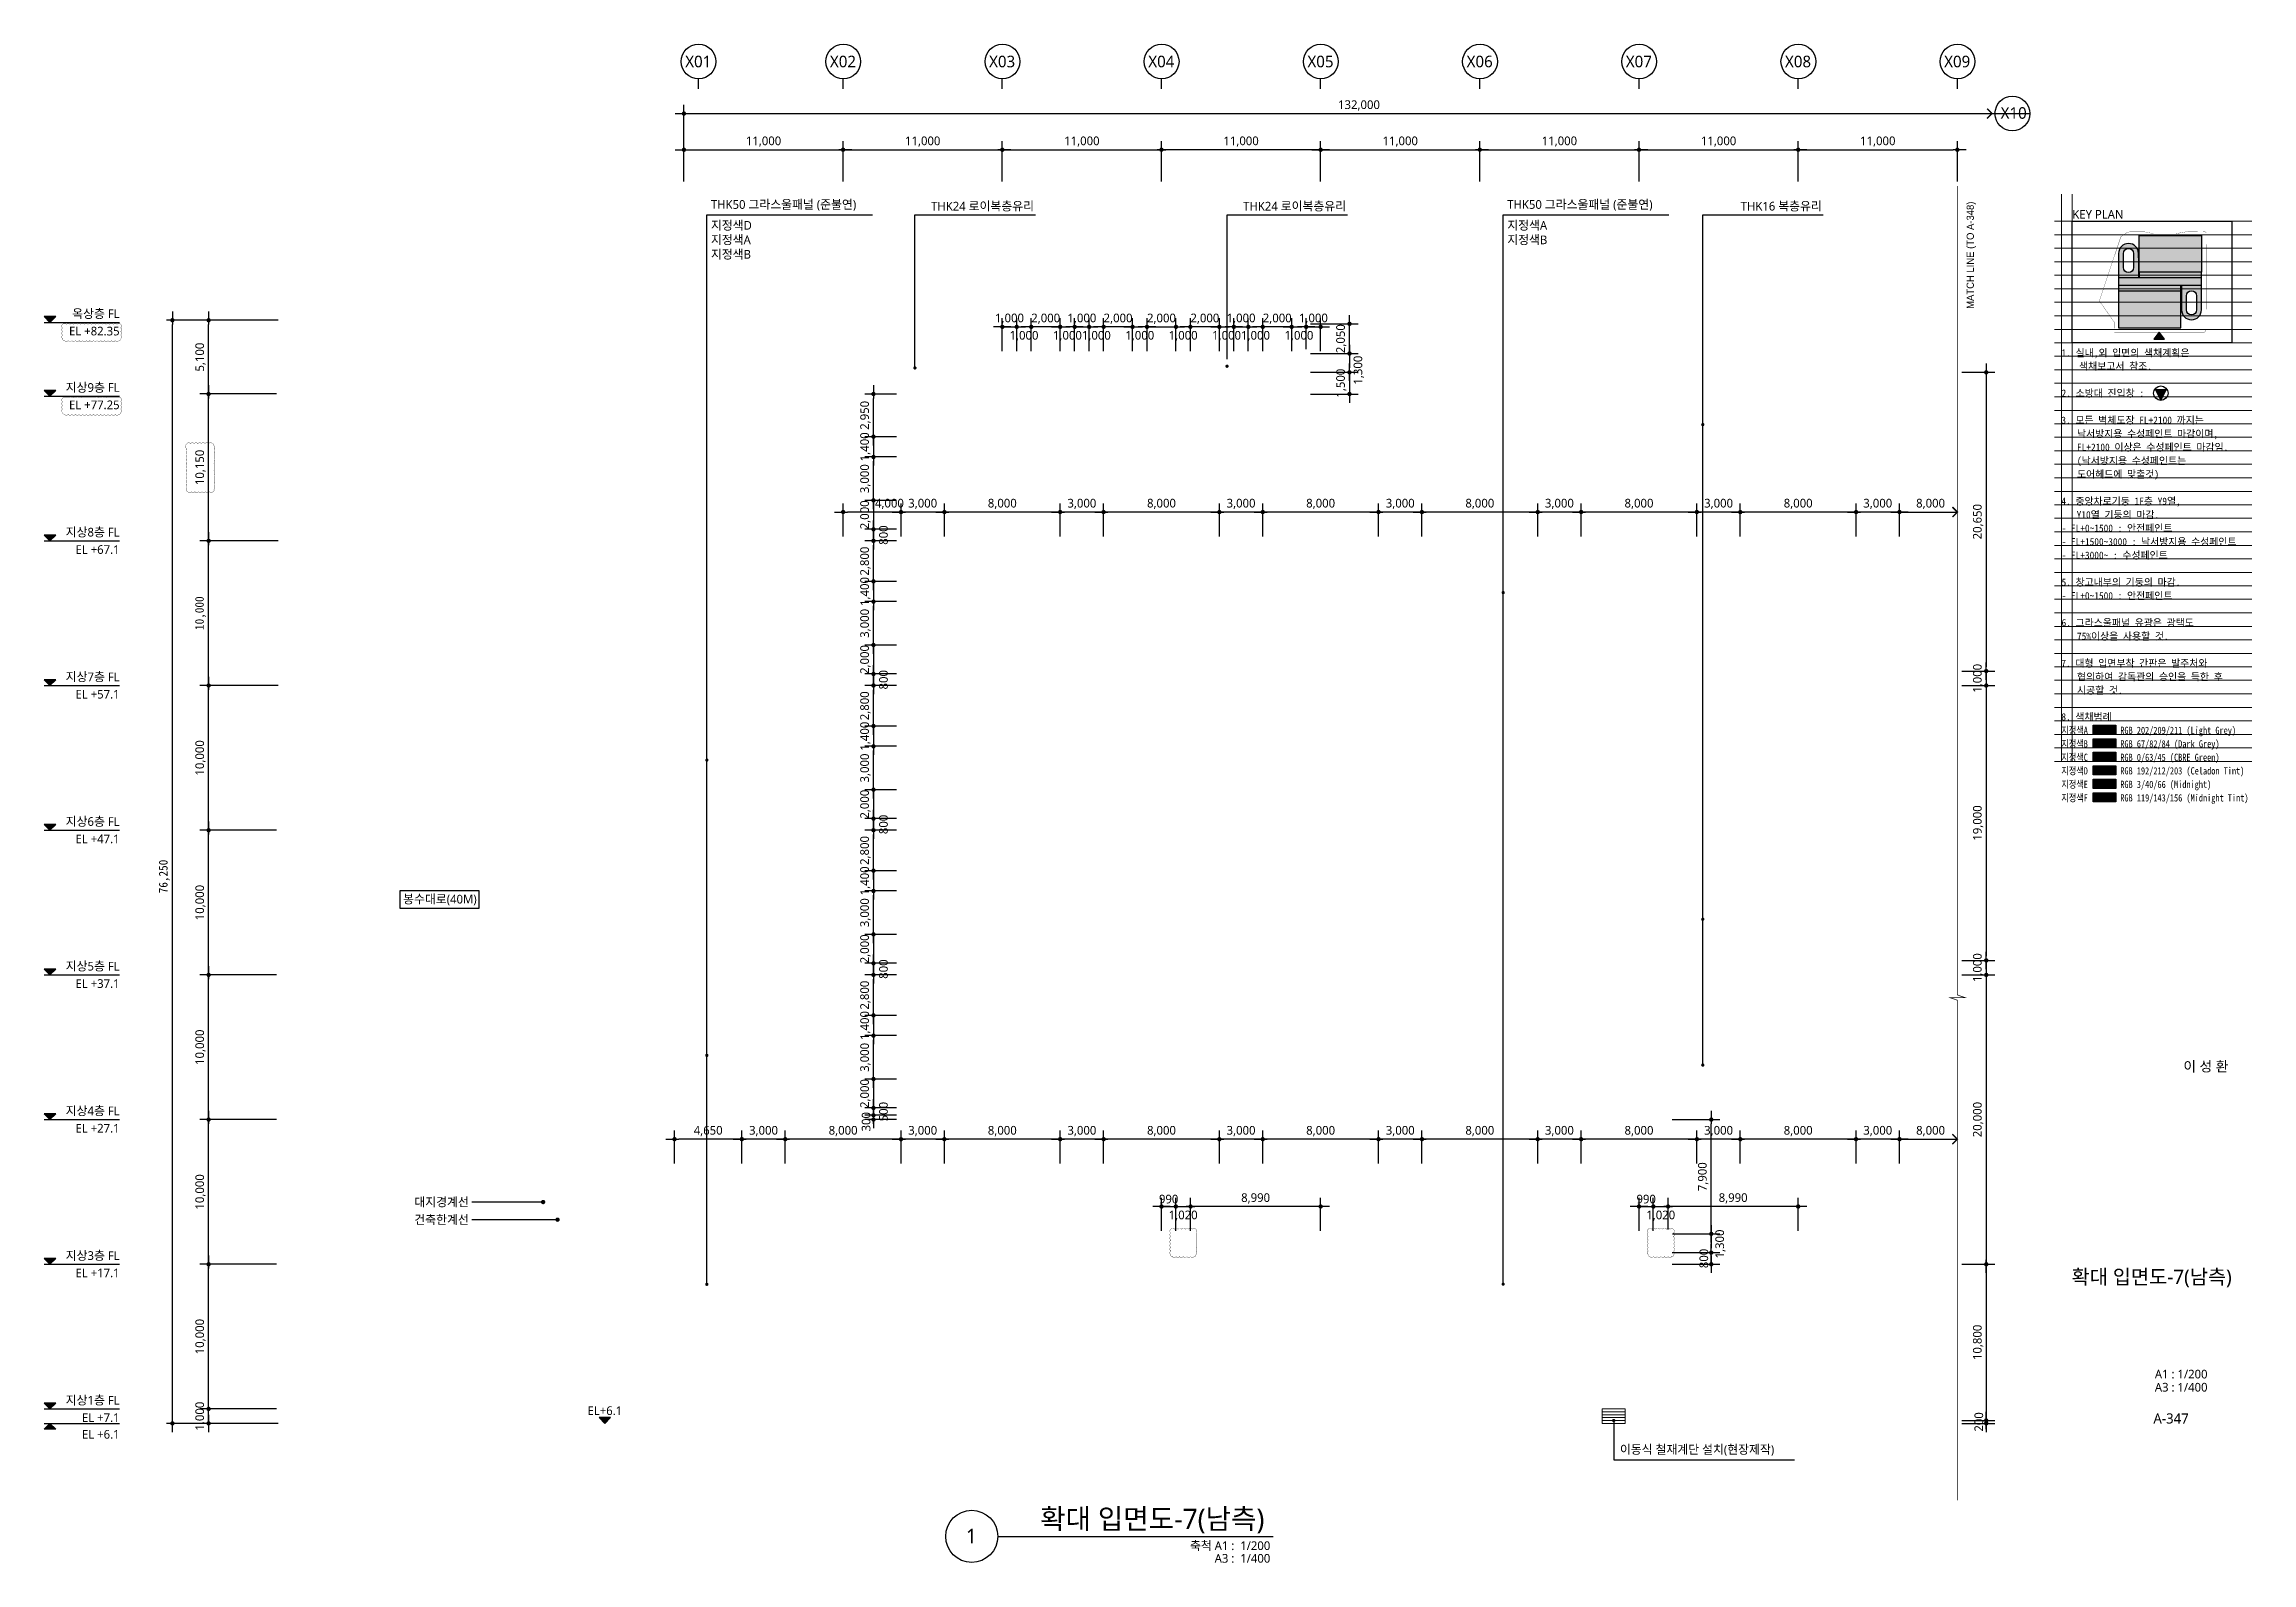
# Model space of a CAD drawing. Header units: millimetres. Extents: x 4937160 to 6265723, y 243853 to 348825.
# Drawn here: x 5945160 to 6097723, y 243853 to 348825 of the extents above; entities that cross this region are included whole.
import ezdxf
from ezdxf.enums import TextEntityAlignment as Align

# ---------------------------------------------------------------- set-up
doc = ezdxf.new("R2010")
doc.units = ezdxf.units.MM
for name, pattern in [('DASHDOTX2', [2, 1, -0.5, 0, -0.5]), ('DASHEDX2', [1.5, 1, -0.5]), ('PHANTOM', [63.5, 31.75, -6.35, 6.35, -6.35, 6.35, -6.35])]:
    doc.linetypes.add(name, pattern=pattern)
doc.layers.get('0').update_dxf_attribs({"linetype": 'CONTINUOUS'})
for name, color, linetype in [('8', 8, 'CONTINUOUS'), ('AA-MARK', 1, 'CONTINUOUS'), ('AA-TEX-3', 3, 'CONTINUOUS'), ('DIM', 7, 'CONTINUOUS'), ('색상', 7, 'CONTINUOUS'), ('입면색상', 7, 'CONTINUOUS')]:
    doc.layers.add(name, color=color, linetype=linetype)
for name, color, linetype, lineweight in [('A-AXIS-BUBL', 7, 'CONTINUOUS', 25), ('A-BOND-LIN1', 4, 'DASHDOTX2', 25), ('A-BORD-TEXT', 3, 'CONTINUOUS', 25), ('A-CONC-LIN1', 2, 'CONTINUOUS', 40), ('A-MKXS-LEAD', 7, 'CONTINUOUS', 25), ('A-MKXS-TEXT1', 3, 'CONTINUOUS', 25), ('A-MKXS-TEXT2', 7, 'CONTINUOUS', 25), ('A-MKXX-SYMB', 7, 'CONTINUOUS', 25), ('A-SSXM-HID', 8, 'DASHEDX2', 18), ('A-XXXX-SYMB', 7, 'CONTINUOUS', 25), ('A-XXXX-TXT1', 3, 'CONTINUOUS', 25), ('A-XXXX-TXT2', 3, 'CONTINUOUS', 25), ('REV-202205', 20, 'CONTINUOUS', 25)]:
    doc.layers.add(name, color=color, linetype=linetype, lineweight=lineweight)
doc.layers.add('A-XXXX-NPLT', color=144, linetype='CONTINUOUS', lineweight=15, plot=False)
doc.styles.add('HY울릉도L', font='')
doc.styles.add('돋움', font='')
doc.styles.add('돋움체', font='')
doc.styles.add('맑은 고딕', font='malgun.ttf')
doc.styles.add('맑은고딕', font='malgun.ttf')
doc.styles.get('HY울릉도L').set_extended_font_data('HYwulM')
doc.styles.get('돋움').set_extended_font_data('Dotum')
doc.styles.get('돋움체').set_extended_font_data('DotumChe')
doc.dimstyles.new('CDIM', dxfattribs={"dimtxt": 3, "dimasz": 1.5, "dimexe": 2, "dimexo": 1, "dimgap": 1, "dimtad": 1, "dimdec": 0, "dimrnd": 0.5, "dimzin": 0, "dimdsep": 32, "dimlunit": 6, "dimtxsty": 'HY울릉도L', "dimblk1": '_CIDOT', "dimblk2": '_CIDOT', "dimsah": 1, "dimcen": 5.5, "dimclrd": 2, "dimclre": 2, "dimclrt": 7, "dimadec": 0, "dimazin": 0, "dimtfac": 1, "dimtdec": 0, "dimtix": 1, "dimtmove": 2, "dimatfit": 1, "dimldrblk": '_CIDOT', "dimfxl": 1, "dimtolj": 1, "dimtzin": 0, "dimlwd": -1, "dimarcsym": 0})

msp = doc.modelspace()

# ---------------------------------------------------------------- texts
at = {"ltscale": 100, "style": '맑은고딕'}
msp.add_text('KEY PLAN', height=600, dxfattribs=at).set_placement((6085316.5, 336583.3), align=Align.BOTTOM_LEFT)
at = {"layer": 'A-BORD-TEXT', "style": '맑은고딕'}
for s, height, p in [('이 성 환', 700, (6096100.6, 277819.2)), ('A1 : 1/200', 600, (6094661.1, 256598.7)), ('A3 : 1/400', 600, (6094661.1, 255691.7)), ('A-347', 700, (6093362.3, 253484.5))]:
    msp.add_text(s, height=height, dxfattribs=at).set_placement(p, align=Align.RIGHT)
msp.add_text('확대 입면도-7(남측)', height=1000, dxfattribs=at).set_placement((6090798.5, 263624.5), align=Align.MIDDLE_CENTER)
at = {"layer": 'A-MKXS-TEXT1', "style": '맑은고딕'}
msp.add_text('봉수대로(40M)', height=600, dxfattribs=at).set_placement((5972508.1, 289708.5), align=Align.MIDDLE)
for s, p in [('대지경계선 ', (5974710.7, 268790.9)), ('건축한계선 ', (5974709.5, 267573.5))]:
    msp.add_text(s, height=600, dxfattribs=at).set_placement(p, align=Align.MIDDLE_RIGHT)
at = {"layer": 'A-MKXS-TEXT2', "style": '맑은고딕'}
for s, p in [('THK50 그라스울패널 (준불연)', (5991236.9, 337741.9)), ('THK50 그라스울패널 (준불연)', (6046268.4, 337741.9)), ('지정색D', (5991236.9, 336298.5)), ('지정색A', (5991236.9, 335298.5)), ('지정색A', (6046268.4, 336298.5)), ('지정색B', (6046268.4, 335298.5)), ('지정색B', (5991236.9, 334298.5)), ('이동식 철재계단 설치(현장제작)', (6054054.9, 251686.2))]:
    msp.add_text(s, height=600, dxfattribs=at).set_placement(p, align=Align.MIDDLE_LEFT)
for s, p in [('THK24 로이복층유리', (6013564.1, 337624.9)), ('THK24 로이복층유리', (6035131.1, 337624.9)), ('THK16 복층유리', (6068007.7, 337624.9))]:
    msp.add_text(s, height=600, dxfattribs=at).set_placement(p, align=Align.MIDDLE_RIGHT)
at = {"layer": 'A-XXXX-TXT1'}
for s, height, style, p in [('X10', 800, '맑은고딕', (6081264, 344069.1)), ('1', 1000, '맑은 고딕', (6009237.9, 245706.3))]:
    msp.add_text(s, height=height, dxfattribs=dict(at, style=style)).set_placement(p, align=Align.MIDDLE)
at = {"layer": 'A-XXXX-TXT1', "style": '맑은 고딕'}
msp.add_text('확대 입면도-7(남측)', height=1400, dxfattribs=at).set_placement((6029485.1, 245775.5), align=Align.BOTTOM_RIGHT)
for s, p in [('축척 A1 :  1/200', (6029893.5, 245340.4)), ('A3 :  1/400', (6029893.5, 244464.7))]:
    msp.add_text(s, height=600, dxfattribs=at).set_placement(p, align=Align.TOP_RIGHT)
at = {"layer": 'A-XXXX-TXT2', "ltscale": 0.2, "style": '맑은고딕'}
for s, p in [('X01', (5990361.7, 347624.9)), ('X02', (6000361.7, 347624.9)), ('X03', (6011361.7, 347624.9)), ('X04', (6022361.7, 347624.9)), ('X05', (6033361.7, 347624.9)), ('X06', (6044361.7, 347624.9)), ('X07', (6055361.7, 347624.9)), ('X08', (6066361.7, 347624.9)), ('X09', (6077361.7, 347624.9))]:
    msp.add_text(s, height=800, dxfattribs=at).set_placement(p, align=Align.MIDDLE_CENTER)
at = {"layer": 'A-XXXX-TXT2', "style": '맑은고딕'}
msp.add_text('EL+6.1', height=600, dxfattribs=at).set_placement((5983908, 253893.3), align=Align.BOTTOM_CENTER)
at = {"layer": 'AA-TEX-3', "style": '돋움'}
msp.add_text('MATCH LINE (TO A-348)', height=500, rotation=90, dxfattribs=at).set_placement((6078512.9, 334236.7), align=Align.CENTER)

# ---------------------------------------------------------------- blocks, each defined once
blk = doc.blocks.new('A$C4F5014BF')
at = {"layer": 'A-XXXX-SYMB'}
for points in [[(-4813, 75100), (-4413, 75500), (-5213, 75500)], [(-4813, 70000), (-4413, 70400), (-5213, 70400)], [(-4813, 60000), (-4413, 60400), (-5213, 60400)], [(-4813, 50000), (-4413, 50400), (-5213, 50400)], [(-4813, 40000), (-4413, 40400), (-5213, 40400)], [(-4813, 30000), (-4413, 30400), (-5213, 30400)], [(-4813, 20000), (-4413, 20400), (-5213, 20400)], [(-4813, 10000), (-4413, 10400), (-5213, 10400)], [(-4813, 0), (-4413, 400), (-5213, 400)], [(-4813, -1000), (-4413, -1400), (-5213, -1400)]]:
    blk.add_hatch(color=256, dxfattribs=at).paths.add_polyline_path(points)
for p, q in [((-5213, 75500), (-4813, 75100)), ((-4413, 75500), (-5213, 75500)), ((-5213, 75100), (0, 75100)), ((-4813, 75100), (-4413, 75500)), ((-5213, 70400), (-4813, 70000)), ((-4413, 70400), (-5213, 70400)), ((-4813, 70000), (-4413, 70400)), ((-5213, 70000), (0, 70000)), ((-5213, 60400), (-4813, 60000)), ((-4413, 60400), (-5213, 60400)), ((-5213, 60000), (0, 60000)), ((-4813, 60000), (-4413, 60400)), ((-5213, 50400), (-4813, 50000)), ((-4413, 50400), (-5213, 50400)), ((-4813, 50000), (-4413, 50400)), ((-5213, 50000), (0, 50000)), ((-5213, 40400), (-4813, 40000)), ((-4413, 40400), (-5213, 40400)), ((-5213, 40000), (0, 40000)), ((-4813, 40000), (-4413, 40400)), ((-5213, 30400), (-4813, 30000)), ((-4413, 30400), (-5213, 30400)), ((-5213, 30000), (0, 30000)), ((-4813, 30000), (-4413, 30400)), ((-5213, 20400), (-4813, 20000)), ((-4413, 20400), (-5213, 20400)), ((-5213, 20000), (0, 20000)), ((-4813, 20000), (-4413, 20400)), ((-5213, 10400), (-4813, 10000)), ((-4413, 10400), (-5213, 10400)), ((-5213, 10000), (0, 10000)), ((-4813, 10000), (-4413, 10400)), ((-5213, 400), (-4813, 0)), ((-4413, 400), (-5213, 400)), ((-5213, 0), (0, 0)), ((-4813, 0), (-4413, 400)), ((-5213, -1000), (0, -1000)), ((-5213, -1400), (-4813, -1000)), ((-4413, -1400), (-5213, -1400)), ((-4813, -1000), (-4413, -1400))]:
    blk.add_line(p, q, dxfattribs=at)
at = {"layer": 'A-XXXX-TXT2', "style": '맑은고딕'}
for s, p in [('EL +82.35', (0, 74500)), ('옥상층 FL', (0, 75700)), ('지상9층 FL', (0, 70600)), ('EL +77.25', (0, 69400)), ('지상8층 FL', (0, 60600)), ('EL +67.1', (0, 59400)), ('지상7층 FL', (0, 50600)), ('EL +57.1', (0, 49400)), ('지상6층 FL', (0, 40600)), ('EL +47.1', (0, 39400)), ('지상5층 FL', (0, 30600)), ('EL +37.1', (0, 29400)), ('지상4층 FL', (0, 20600)), ('EL +27.1', (0, 19400)), ('지상3층 FL', (0, 10600)), ('EL +17.1', (0, 9400)), ('지상1층 FL', (0, 600)), ('EL +7.1', (0, -600)), ('EL +6.1', (0, -1756))]:
    blk.add_text(s, height=600, dxfattribs=at).set_placement(p, align=Align.MIDDLE_RIGHT)
blk = doc.blocks.new('_CIDOT')
at = {"color": 0, "linetype": 'ByBlock'}
blk.add_line((2, 0), (-1, 0), dxfattribs=at)
at = {"color": 0, "linetype": 'ByBlock', "const_width": 0.5}
blk.add_lwpolyline([(-0.25, 0, 1), (0.25, 0, 1)], format="xyb", close=True, dxfattribs=at)
blk = doc.blocks.new('*D1059')
at = {"layer": 'DIM', "lineweight": -2, "transparency": 16777216}
for p, q in [((6000373, 339325), (6000373, 342125)), ((6011373, 339325), (6011373, 342125))]:
    blk.add_line(p, q, dxfattribs=at)
at = {"layer": 'DIM', "transparency": 16777216}
blk.add_line((6000673, 341525), (6011073, 341525), dxfattribs=at)
at = {"layer": 'DIM', "transparency": 16777216, "xscale": 300, "yscale": 300, "zscale": 300, "rotation": 180}
blk.add_blockref('_CIDOT', (6000373, 341525), dxfattribs=at)
at = {"layer": 'DIM', "transparency": 16777216, "xscale": 300, "yscale": 300, "zscale": 300}
blk.add_blockref('_CIDOT', (6011373, 341525), dxfattribs=at)
at = {"layer": 'DIM', "color": 3, "transparency": 16777216, "insert": (6005873, 342087), "char_height": 600, "attachment_point": 5, "style": '맑은고딕'}
blk.add_mtext('\\A1;11,000', dxfattribs=at)
blk = doc.blocks.new('*D1060')
at = {"layer": 'DIM', "lineweight": -2, "transparency": 16777216}
for p, q in [((6011373, 339325), (6011373, 342125)), ((6022373, 339325), (6022373, 342125))]:
    blk.add_line(p, q, dxfattribs=at)
at = {"layer": 'DIM', "transparency": 16777216}
blk.add_line((6011673, 341525), (6022073, 341525), dxfattribs=at)
at = {"layer": 'DIM', "transparency": 16777216, "xscale": 300, "yscale": 300, "zscale": 300, "rotation": 180}
blk.add_blockref('_CIDOT', (6011373, 341525), dxfattribs=at)
at = {"layer": 'DIM', "transparency": 16777216, "xscale": 300, "yscale": 300, "zscale": 300}
blk.add_blockref('_CIDOT', (6022373, 341525), dxfattribs=at)
at = {"layer": 'DIM', "color": 3, "transparency": 16777216, "insert": (6016873, 342087), "char_height": 600, "attachment_point": 5, "style": '맑은고딕'}
blk.add_mtext('\\A1;11,000', dxfattribs=at)
blk = doc.blocks.new('*D1061')
at = {"layer": 'DIM', "lineweight": -2, "transparency": 16777216}
for p, q in [((5989373, 339325), (5989373, 342125)), ((6000373, 339325), (6000373, 342125))]:
    blk.add_line(p, q, dxfattribs=at)
at = {"layer": 'DIM', "transparency": 16777216}
blk.add_line((5989673, 341525), (6000073, 341525), dxfattribs=at)
at = {"layer": 'DIM', "transparency": 16777216, "xscale": 300, "yscale": 300, "zscale": 300, "rotation": 180}
blk.add_blockref('_CIDOT', (5989373, 341525), dxfattribs=at)
at = {"layer": 'DIM', "transparency": 16777216, "xscale": 300, "yscale": 300, "zscale": 300}
blk.add_blockref('_CIDOT', (6000373, 341525), dxfattribs=at)
at = {"layer": 'DIM', "color": 3, "transparency": 16777216, "insert": (5994873, 342087), "char_height": 600, "attachment_point": 5, "style": '맑은고딕'}
blk.add_mtext('\\A1;11,000', dxfattribs=at)
blk = doc.blocks.new('*D1062')
at = {"layer": 'DIM', "lineweight": -2, "transparency": 16777216}
for p, q in [((6033373, 339325), (6033373, 342125)), ((6044373, 339325), (6044373, 342125))]:
    blk.add_line(p, q, dxfattribs=at)
at = {"layer": 'DIM', "transparency": 16777216}
blk.add_line((6033673, 341525), (6044073, 341525), dxfattribs=at)
at = {"layer": 'DIM', "transparency": 16777216, "xscale": 300, "yscale": 300, "zscale": 300, "rotation": 180}
blk.add_blockref('_CIDOT', (6033373, 341525), dxfattribs=at)
at = {"layer": 'DIM', "transparency": 16777216, "xscale": 300, "yscale": 300, "zscale": 300}
blk.add_blockref('_CIDOT', (6044373, 341525), dxfattribs=at)
at = {"layer": 'DIM', "color": 3, "transparency": 16777216, "insert": (6038873, 342087), "char_height": 600, "attachment_point": 5, "style": '맑은고딕'}
blk.add_mtext('\\A1;11,000', dxfattribs=at)
blk = doc.blocks.new('*D1063')
at = {"layer": 'DIM', "lineweight": -2, "transparency": 16777216}
for p, q in [((6044373, 339325), (6044373, 342125)), ((6055373, 339325), (6055373, 342125))]:
    blk.add_line(p, q, dxfattribs=at)
at = {"layer": 'DIM', "transparency": 16777216}
blk.add_line((6044673, 341525), (6055073, 341525), dxfattribs=at)
at = {"layer": 'DIM', "transparency": 16777216, "xscale": 300, "yscale": 300, "zscale": 300, "rotation": 180}
blk.add_blockref('_CIDOT', (6044373, 341525), dxfattribs=at)
at = {"layer": 'DIM', "transparency": 16777216, "xscale": 300, "yscale": 300, "zscale": 300}
blk.add_blockref('_CIDOT', (6055373, 341525), dxfattribs=at)
at = {"layer": 'DIM', "color": 3, "transparency": 16777216, "insert": (6049873, 342087), "char_height": 600, "attachment_point": 5, "style": '맑은고딕'}
blk.add_mtext('\\A1;11,000', dxfattribs=at)
blk = doc.blocks.new('*D1064')
at = {"layer": 'DIM', "lineweight": -2, "transparency": 16777216}
for p, q in [((6055373, 339325), (6055373, 342125)), ((6066373, 339325), (6066373, 342125))]:
    blk.add_line(p, q, dxfattribs=at)
at = {"layer": 'DIM', "transparency": 16777216}
blk.add_line((6055673, 341525), (6066073, 341525), dxfattribs=at)
at = {"layer": 'DIM', "transparency": 16777216, "xscale": 300, "yscale": 300, "zscale": 300, "rotation": 180}
blk.add_blockref('_CIDOT', (6055373, 341525), dxfattribs=at)
at = {"layer": 'DIM', "transparency": 16777216, "xscale": 300, "yscale": 300, "zscale": 300}
blk.add_blockref('_CIDOT', (6066373, 341525), dxfattribs=at)
at = {"layer": 'DIM', "color": 3, "transparency": 16777216, "insert": (6060873, 342087), "char_height": 600, "attachment_point": 5, "style": '맑은고딕'}
blk.add_mtext('\\A1;11,000', dxfattribs=at)
blk = doc.blocks.new('*D1065')
at = {"layer": 'DIM', "lineweight": -2, "transparency": 16777216}
for p, q in [((6066373, 339325), (6066373, 342125)), ((6077373, 339325), (6077373, 342125))]:
    blk.add_line(p, q, dxfattribs=at)
at = {"layer": 'DIM', "transparency": 16777216}
blk.add_line((6066673, 341525), (6077073, 341525), dxfattribs=at)
at = {"layer": 'DIM', "transparency": 16777216, "xscale": 300, "yscale": 300, "zscale": 300, "rotation": 180}
blk.add_blockref('_CIDOT', (6066373, 341525), dxfattribs=at)
at = {"layer": 'DIM', "transparency": 16777216, "xscale": 300, "yscale": 300, "zscale": 300}
blk.add_blockref('_CIDOT', (6077373, 341525), dxfattribs=at)
at = {"layer": 'DIM', "color": 3, "transparency": 16777216, "insert": (6071873, 342087), "char_height": 600, "attachment_point": 5, "style": '맑은고딕'}
blk.add_mtext('\\A1;11,000', dxfattribs=at)
blk = doc.blocks.new('*D1050')
at = {"layer": 'DIM', "lineweight": -2, "transparency": 16777216}
blk.add_line((5989373, 339325), (5989373, 344625), dxfattribs=at)
at = {"layer": 'DIM', "transparency": 16777216}
blk.add_line((5989673, 344025), (6082373, 344025), dxfattribs=at)
at = {"layer": 'DIM', "transparency": 16777216, "xscale": 300, "yscale": 300, "zscale": 300, "rotation": 180}
blk.add_blockref('_CIDOT', (5989373, 344025), dxfattribs=at)
at = {"layer": 'DIM', "color": 3, "transparency": 16777216, "insert": (6036023, 344587), "char_height": 600, "attachment_point": 5, "style": '맑은고딕'}
blk.add_mtext('\\A1;132,000', dxfattribs=at)
blk = doc.blocks.new('_None')
blk = doc.blocks.new('*D1051')
at = {"layer": 'DIM', "lineweight": -2, "transparency": 16777216}
for p, q in [((6022373, 339325), (6022373, 342125)), ((6033373, 339325), (6033373, 342125))]:
    blk.add_line(p, q, dxfattribs=at)
at = {"layer": 'DIM', "transparency": 16777216}
blk.add_line((6033073, 341525), (6022673, 341525), dxfattribs=at)
at = {"layer": 'DIM', "transparency": 16777216, "xscale": 300, "yscale": 300, "zscale": 300, "rotation": 180}
blk.add_blockref('_CIDOT', (6022373, 341525), dxfattribs=at)
at = {"layer": 'DIM', "transparency": 16777216, "xscale": 300, "yscale": 300, "zscale": 300}
blk.add_blockref('_CIDOT', (6033373, 341525), dxfattribs=at)
at = {"layer": 'DIM', "color": 3, "transparency": 16777216, "insert": (6027873, 342087), "char_height": 600, "attachment_point": 5, "style": '맑은고딕'}
blk.add_mtext('\\A1;11,000', dxfattribs=at)
blk = doc.blocks.new('*D1374')
at = {"layer": 'DIM', "lineweight": -2, "transparency": 16777216}
for p, q in [((6004073, 324643), (6001872, 324643)), ((6004073, 321693), (6001872, 321693))]:
    blk.add_line(p, q, dxfattribs=at)
at = {"layer": 'DIM', "transparency": 16777216}
blk.add_line((6002472, 321993), (6002472, 324343), dxfattribs=at)
at = {"layer": 'DIM', "transparency": 16777216, "xscale": 300, "yscale": 300, "zscale": 300}
for p, rotation in [((6002472, 324643), 90), ((6002472, 321693), 270)]:
    blk.add_blockref('_CIDOT', p, dxfattribs=dict(at, rotation=rotation))
at = {"layer": 'DIM', "color": 3, "transparency": 16777216, "insert": (6001911, 323168), "char_height": 600, "attachment_point": 5, "rotation": 90, "style": '맑은고딕'}
blk.add_mtext('\\A1;2,950', dxfattribs=at)
blk = doc.blocks.new('*D1375')
at = {"layer": 'DIM', "transparency": 16777216}
for p, q in [((6002472, 321993), (6002472, 322293)), ((6002472, 321693), (6002472, 320293)), ((6002472, 319993), (6002472, 319693))]:
    blk.add_line(p, q, dxfattribs=at)
at = {"layer": 'DIM', "lineweight": -2, "transparency": 16777216}
for p, q in [((6004073, 321693), (6001872, 321693)), ((6004073, 320293), (6001872, 320293))]:
    blk.add_line(p, q, dxfattribs=at)
at = {"layer": 'DIM', "transparency": 16777216, "xscale": 300, "yscale": 300, "zscale": 300}
for p, rotation in [((6002472, 321693), 270), ((6002472, 320293), 90)]:
    blk.add_blockref('_CIDOT', p, dxfattribs=dict(at, rotation=rotation))
at = {"layer": 'DIM', "color": 3, "transparency": 16777216, "insert": (6001910, 320993), "char_height": 600, "attachment_point": 5, "rotation": 90, "style": '맑은고딕'}
blk.add_mtext('\\A1;1,400', dxfattribs=at)
blk = doc.blocks.new('*D1376')
at = {"layer": 'DIM', "lineweight": -2, "transparency": 16777216}
for p, q in [((6004073, 320293), (6001872, 320293)), ((6004073, 317293), (6001872, 317293))]:
    blk.add_line(p, q, dxfattribs=at)
at = {"layer": 'DIM', "transparency": 16777216}
blk.add_line((6002472, 317593), (6002472, 319993), dxfattribs=at)
at = {"layer": 'DIM', "transparency": 16777216, "xscale": 300, "yscale": 300, "zscale": 300}
for p, rotation in [((6002472, 320293), 90), ((6002472, 317293), 270)]:
    blk.add_blockref('_CIDOT', p, dxfattribs=dict(at, rotation=rotation))
at = {"layer": 'DIM', "color": 3, "transparency": 16777216, "insert": (6001911, 318793), "char_height": 600, "attachment_point": 5, "rotation": 90, "style": '맑은고딕'}
blk.add_mtext('\\A1;3,000', dxfattribs=at)
blk = doc.blocks.new('*D1377')
at = {"layer": 'DIM', "transparency": 16777216}
for p, q in [((6002472, 317593), (6002472, 317893)), ((6002472, 317293), (6002472, 315293)), ((6002472, 314993), (6002472, 314693))]:
    blk.add_line(p, q, dxfattribs=at)
at = {"layer": 'DIM', "lineweight": -2, "transparency": 16777216}
for p, q in [((6004073, 317293), (6001872, 317293)), ((6004073, 315293), (6001872, 315293))]:
    blk.add_line(p, q, dxfattribs=at)
at = {"layer": 'DIM', "transparency": 16777216, "xscale": 300, "yscale": 300, "zscale": 300}
for p, rotation in [((6002472, 317293), 270), ((6002472, 315293), 90)]:
    blk.add_blockref('_CIDOT', p, dxfattribs=dict(at, rotation=rotation))
at = {"layer": 'DIM', "color": 3, "transparency": 16777216, "insert": (6001911, 316293), "char_height": 600, "attachment_point": 5, "rotation": 90, "style": '맑은고딕'}
blk.add_mtext('\\A1;2,000', dxfattribs=at)
blk = doc.blocks.new('*D1378')
at = {"layer": 'DIM', "transparency": 16777216}
for p, q in [((6002472, 315593), (6002472, 315893)), ((6002472, 314493), (6002472, 315293)), ((6002472, 314193), (6002472, 313893))]:
    blk.add_line(p, q, dxfattribs=at)
at = {"layer": 'DIM', "lineweight": -2, "transparency": 16777216}
for p, q in [((6004073, 315293), (6001872, 315293)), ((6004073, 314493), (6001872, 314493))]:
    blk.add_line(p, q, dxfattribs=at)
at = {"layer": 'DIM', "transparency": 16777216, "xscale": 300, "yscale": 300, "zscale": 300}
for p, rotation in [((6002472, 315293), 270), ((6002472, 314493), 90)]:
    blk.add_blockref('_CIDOT', p, dxfattribs=dict(at, rotation=rotation))
at = {"layer": 'DIM', "color": 3, "transparency": 16777216, "insert": (6003162, 314893), "char_height": 600, "attachment_point": 5, "rotation": 90, "style": '맑은고딕'}
blk.add_mtext('\\A1;800', dxfattribs=at)
blk = doc.blocks.new('*D1379')
at = {"layer": 'DIM', "lineweight": -2, "transparency": 16777216}
for p, q in [((6004073, 314493), (6001872, 314493)), ((6004073, 311693), (6001872, 311693))]:
    blk.add_line(p, q, dxfattribs=at)
at = {"layer": 'DIM', "transparency": 16777216}
blk.add_line((6002472, 311993), (6002472, 314193), dxfattribs=at)
at = {"layer": 'DIM', "transparency": 16777216, "xscale": 300, "yscale": 300, "zscale": 300}
for p, rotation in [((6002472, 314493), 90), ((6002472, 311693), 270)]:
    blk.add_blockref('_CIDOT', p, dxfattribs=dict(at, rotation=rotation))
at = {"layer": 'DIM', "color": 3, "transparency": 16777216, "insert": (6001911, 313093), "char_height": 600, "attachment_point": 5, "rotation": 90, "style": '맑은고딕'}
blk.add_mtext('\\A1;2,800', dxfattribs=at)
blk = doc.blocks.new('*D1380')
at = {"layer": 'DIM', "lineweight": -2, "transparency": 16777216}
for p, q in [((6004073, 311693), (6001872, 311693)), ((6004073, 310293), (6001872, 310293))]:
    blk.add_line(p, q, dxfattribs=at)
at = {"layer": 'DIM', "transparency": 16777216}
for p, q in [((6002472, 311993), (6002472, 312293)), ((6002472, 311693), (6002472, 310293)), ((6002472, 309993), (6002472, 309693))]:
    blk.add_line(p, q, dxfattribs=at)
at = {"layer": 'DIM', "transparency": 16777216, "xscale": 300, "yscale": 300, "zscale": 300}
for p, rotation in [((6002472, 311693), 270), ((6002472, 310293), 90)]:
    blk.add_blockref('_CIDOT', p, dxfattribs=dict(at, rotation=rotation))
at = {"layer": 'DIM', "color": 3, "transparency": 16777216, "insert": (6001910, 310993), "char_height": 600, "attachment_point": 5, "rotation": 90, "style": '맑은고딕'}
blk.add_mtext('\\A1;1,400', dxfattribs=at)
blk = doc.blocks.new('*D1381')
at = {"layer": 'DIM', "lineweight": -2, "transparency": 16777216}
for p, q in [((6004073, 310293), (6001872, 310293)), ((6004073, 307293), (6001872, 307293))]:
    blk.add_line(p, q, dxfattribs=at)
at = {"layer": 'DIM', "transparency": 16777216}
blk.add_line((6002472, 307593), (6002472, 309993), dxfattribs=at)
at = {"layer": 'DIM', "transparency": 16777216, "xscale": 300, "yscale": 300, "zscale": 300}
for p, rotation in [((6002472, 310293), 90), ((6002472, 307293), 270)]:
    blk.add_blockref('_CIDOT', p, dxfattribs=dict(at, rotation=rotation))
at = {"layer": 'DIM', "color": 3, "transparency": 16777216, "insert": (6001911, 308793), "char_height": 600, "attachment_point": 5, "rotation": 90, "style": '맑은고딕'}
blk.add_mtext('\\A1;3,000', dxfattribs=at)
blk = doc.blocks.new('*D1382')
at = {"layer": 'DIM', "lineweight": -2, "transparency": 16777216}
for p, q in [((6004073, 307293), (6001872, 307293)), ((6004073, 305293), (6001872, 305293))]:
    blk.add_line(p, q, dxfattribs=at)
at = {"layer": 'DIM', "transparency": 16777216}
for p, q in [((6002472, 307593), (6002472, 307893)), ((6002472, 307293), (6002472, 305293)), ((6002472, 304993), (6002472, 304693))]:
    blk.add_line(p, q, dxfattribs=at)
at = {"layer": 'DIM', "transparency": 16777216, "xscale": 300, "yscale": 300, "zscale": 300}
for p, rotation in [((6002472, 307293), 270), ((6002472, 305293), 90)]:
    blk.add_blockref('_CIDOT', p, dxfattribs=dict(at, rotation=rotation))
at = {"layer": 'DIM', "color": 3, "transparency": 16777216, "insert": (6001911, 306293), "char_height": 600, "attachment_point": 5, "rotation": 90, "style": '맑은고딕'}
blk.add_mtext('\\A1;2,000', dxfattribs=at)
blk = doc.blocks.new('*D1383')
at = {"layer": 'DIM', "lineweight": -2, "transparency": 16777216}
for p, q in [((6004073, 305293), (6001872, 305293)), ((6004073, 304493), (6001872, 304493))]:
    blk.add_line(p, q, dxfattribs=at)
at = {"layer": 'DIM', "transparency": 16777216}
for p, q in [((6002472, 305593), (6002472, 305893)), ((6002472, 304493), (6002472, 305293)), ((6002472, 304193), (6002472, 303893))]:
    blk.add_line(p, q, dxfattribs=at)
at = {"layer": 'DIM', "transparency": 16777216, "xscale": 300, "yscale": 300, "zscale": 300}
for p, rotation in [((6002472, 305293), 270), ((6002472, 304493), 90)]:
    blk.add_blockref('_CIDOT', p, dxfattribs=dict(at, rotation=rotation))
at = {"layer": 'DIM', "color": 3, "transparency": 16777216, "insert": (6003162, 304893), "char_height": 600, "attachment_point": 5, "rotation": 90, "style": '맑은고딕'}
blk.add_mtext('\\A1;800', dxfattribs=at)
blk = doc.blocks.new('*D1384')
at = {"layer": 'DIM', "lineweight": -2, "transparency": 16777216}
for p, q in [((6004073, 304493), (6001872, 304493)), ((6004073, 301693), (6001872, 301693))]:
    blk.add_line(p, q, dxfattribs=at)
at = {"layer": 'DIM', "transparency": 16777216}
blk.add_line((6002472, 301993), (6002472, 304193), dxfattribs=at)
at = {"layer": 'DIM', "transparency": 16777216, "xscale": 300, "yscale": 300, "zscale": 300}
for p, rotation in [((6002472, 304493), 90), ((6002472, 301693), 270)]:
    blk.add_blockref('_CIDOT', p, dxfattribs=dict(at, rotation=rotation))
at = {"layer": 'DIM', "color": 3, "transparency": 16777216, "insert": (6001911, 303093), "char_height": 600, "attachment_point": 5, "rotation": 90, "style": '맑은고딕'}
blk.add_mtext('\\A1;2,800', dxfattribs=at)
blk = doc.blocks.new('*D1385')
at = {"layer": 'DIM', "transparency": 16777216}
for p, q in [((6002472, 301993), (6002472, 302293)), ((6002472, 301693), (6002472, 300293)), ((6002472, 299993), (6002472, 299693))]:
    blk.add_line(p, q, dxfattribs=at)
at = {"layer": 'DIM', "lineweight": -2, "transparency": 16777216}
for p, q in [((6004073, 301693), (6001872, 301693)), ((6004073, 300293), (6001872, 300293))]:
    blk.add_line(p, q, dxfattribs=at)
at = {"layer": 'DIM', "transparency": 16777216, "xscale": 300, "yscale": 300, "zscale": 300}
for p, rotation in [((6002472, 301693), 270), ((6002472, 300293), 90)]:
    blk.add_blockref('_CIDOT', p, dxfattribs=dict(at, rotation=rotation))
at = {"layer": 'DIM', "color": 3, "transparency": 16777216, "insert": (6001910, 300993), "char_height": 600, "attachment_point": 5, "rotation": 90, "style": '맑은고딕'}
blk.add_mtext('\\A1;1,400', dxfattribs=at)
blk = doc.blocks.new('*D1386')
at = {"layer": 'DIM', "lineweight": -2, "transparency": 16777216}
for p, q in [((6004073, 300293), (6001872, 300293)), ((6004073, 297293), (6001872, 297293))]:
    blk.add_line(p, q, dxfattribs=at)
at = {"layer": 'DIM', "transparency": 16777216}
blk.add_line((6002472, 297593), (6002472, 299993), dxfattribs=at)
at = {"layer": 'DIM', "transparency": 16777216, "xscale": 300, "yscale": 300, "zscale": 300}
for p, rotation in [((6002472, 300293), 90), ((6002472, 297293), 270)]:
    blk.add_blockref('_CIDOT', p, dxfattribs=dict(at, rotation=rotation))
at = {"layer": 'DIM', "color": 3, "transparency": 16777216, "insert": (6001911, 298793), "char_height": 600, "attachment_point": 5, "rotation": 90, "style": '맑은고딕'}
blk.add_mtext('\\A1;3,000', dxfattribs=at)
blk = doc.blocks.new('*D1387')
at = {"layer": 'DIM', "transparency": 16777216}
for p, q in [((6002472, 297593), (6002472, 297893)), ((6002472, 297293), (6002472, 295293)), ((6002472, 294993), (6002472, 294693))]:
    blk.add_line(p, q, dxfattribs=at)
at = {"layer": 'DIM', "lineweight": -2, "transparency": 16777216}
for p, q in [((6004073, 297293), (6001872, 297293)), ((6004073, 295293), (6001872, 295293))]:
    blk.add_line(p, q, dxfattribs=at)
at = {"layer": 'DIM', "transparency": 16777216, "xscale": 300, "yscale": 300, "zscale": 300}
for p, rotation in [((6002472, 297293), 270), ((6002472, 295293), 90)]:
    blk.add_blockref('_CIDOT', p, dxfattribs=dict(at, rotation=rotation))
at = {"layer": 'DIM', "color": 3, "transparency": 16777216, "insert": (6001911, 296293), "char_height": 600, "attachment_point": 5, "rotation": 90, "style": '맑은고딕'}
blk.add_mtext('\\A1;2,000', dxfattribs=at)
blk = doc.blocks.new('*D1388')
at = {"layer": 'DIM', "lineweight": -2, "transparency": 16777216}
for p, q in [((6004073, 295293), (6001872, 295293)), ((6004073, 294493), (6001872, 294493))]:
    blk.add_line(p, q, dxfattribs=at)
at = {"layer": 'DIM', "transparency": 16777216}
for p, q in [((6002472, 295593), (6002472, 295893)), ((6002472, 294493), (6002472, 295293)), ((6002472, 294193), (6002472, 293893))]:
    blk.add_line(p, q, dxfattribs=at)
at = {"layer": 'DIM', "transparency": 16777216, "xscale": 300, "yscale": 300, "zscale": 300}
for p, rotation in [((6002472, 295293), 270), ((6002472, 294493), 90)]:
    blk.add_blockref('_CIDOT', p, dxfattribs=dict(at, rotation=rotation))
at = {"layer": 'DIM', "color": 3, "transparency": 16777216, "insert": (6003162, 294893), "char_height": 600, "attachment_point": 5, "rotation": 90, "style": '맑은고딕'}
blk.add_mtext('\\A1;800', dxfattribs=at)
blk = doc.blocks.new('*D1389')
at = {"layer": 'DIM', "lineweight": -2, "transparency": 16777216}
for p, q in [((6004073, 294493), (6001872, 294493)), ((6004073, 291693), (6001872, 291693))]:
    blk.add_line(p, q, dxfattribs=at)
at = {"layer": 'DIM', "transparency": 16777216}
blk.add_line((6002472, 291993), (6002472, 294193), dxfattribs=at)
at = {"layer": 'DIM', "transparency": 16777216, "xscale": 300, "yscale": 300, "zscale": 300}
for p, rotation in [((6002472, 294493), 90), ((6002472, 291693), 270)]:
    blk.add_blockref('_CIDOT', p, dxfattribs=dict(at, rotation=rotation))
at = {"layer": 'DIM', "color": 3, "transparency": 16777216, "insert": (6001911, 293093), "char_height": 600, "attachment_point": 5, "rotation": 90, "style": '맑은고딕'}
blk.add_mtext('\\A1;2,800', dxfattribs=at)
blk = doc.blocks.new('*D1390')
at = {"layer": 'DIM', "lineweight": -2, "transparency": 16777216}
for p, q in [((6004073, 291693), (6001872, 291693)), ((6004073, 290293), (6001872, 290293))]:
    blk.add_line(p, q, dxfattribs=at)
at = {"layer": 'DIM', "transparency": 16777216}
for p, q in [((6002472, 291993), (6002472, 292293)), ((6002472, 291693), (6002472, 290293)), ((6002472, 289993), (6002472, 289693))]:
    blk.add_line(p, q, dxfattribs=at)
at = {"layer": 'DIM', "transparency": 16777216, "xscale": 300, "yscale": 300, "zscale": 300}
for p, rotation in [((6002472, 291693), 270), ((6002472, 290293), 90)]:
    blk.add_blockref('_CIDOT', p, dxfattribs=dict(at, rotation=rotation))
at = {"layer": 'DIM', "color": 3, "transparency": 16777216, "insert": (6001910, 290993), "char_height": 600, "attachment_point": 5, "rotation": 90, "style": '맑은고딕'}
blk.add_mtext('\\A1;1,400', dxfattribs=at)
blk = doc.blocks.new('*D1391')
at = {"layer": 'DIM', "lineweight": -2, "transparency": 16777216}
for p, q in [((6004073, 290293), (6001872, 290293)), ((6004073, 287293), (6001872, 287293))]:
    blk.add_line(p, q, dxfattribs=at)
at = {"layer": 'DIM', "transparency": 16777216}
blk.add_line((6002472, 287593), (6002472, 289993), dxfattribs=at)
at = {"layer": 'DIM', "transparency": 16777216, "xscale": 300, "yscale": 300, "zscale": 300}
for p, rotation in [((6002472, 290293), 90), ((6002472, 287293), 270)]:
    blk.add_blockref('_CIDOT', p, dxfattribs=dict(at, rotation=rotation))
at = {"layer": 'DIM', "color": 3, "transparency": 16777216, "insert": (6001911, 288793), "char_height": 600, "attachment_point": 5, "rotation": 90, "style": '맑은고딕'}
blk.add_mtext('\\A1;3,000', dxfattribs=at)
blk = doc.blocks.new('*D1392')
at = {"layer": 'DIM', "lineweight": -2, "transparency": 16777216}
for p, q in [((6004073, 287293), (6001872, 287293)), ((6004073, 285293), (6001872, 285293))]:
    blk.add_line(p, q, dxfattribs=at)
at = {"layer": 'DIM', "transparency": 16777216}
for p, q in [((6002472, 287593), (6002472, 287893)), ((6002472, 287293), (6002472, 285293)), ((6002472, 284993), (6002472, 284693))]:
    blk.add_line(p, q, dxfattribs=at)
at = {"layer": 'DIM', "transparency": 16777216, "xscale": 300, "yscale": 300, "zscale": 300}
for p, rotation in [((6002472, 287293), 270), ((6002472, 285293), 90)]:
    blk.add_blockref('_CIDOT', p, dxfattribs=dict(at, rotation=rotation))
at = {"layer": 'DIM', "color": 3, "transparency": 16777216, "insert": (6001911, 286293), "char_height": 600, "attachment_point": 5, "rotation": 90, "style": '맑은고딕'}
blk.add_mtext('\\A1;2,000', dxfattribs=at)
blk = doc.blocks.new('*D1393')
at = {"layer": 'DIM', "transparency": 16777216}
for p, q in [((6002472, 285593), (6002472, 285893)), ((6002472, 284493), (6002472, 285293)), ((6002472, 284193), (6002472, 283893))]:
    blk.add_line(p, q, dxfattribs=at)
at = {"layer": 'DIM', "lineweight": -2, "transparency": 16777216}
for p, q in [((6004073, 285293), (6001872, 285293)), ((6004073, 284493), (6001872, 284493))]:
    blk.add_line(p, q, dxfattribs=at)
at = {"layer": 'DIM', "transparency": 16777216, "xscale": 300, "yscale": 300, "zscale": 300}
for p, rotation in [((6002472, 285293), 270), ((6002472, 284493), 90)]:
    blk.add_blockref('_CIDOT', p, dxfattribs=dict(at, rotation=rotation))
at = {"layer": 'DIM', "color": 3, "transparency": 16777216, "insert": (6003162, 284893), "char_height": 600, "attachment_point": 5, "rotation": 90, "style": '맑은고딕'}
blk.add_mtext('\\A1;800', dxfattribs=at)
blk = doc.blocks.new('*D1394')
at = {"layer": 'DIM', "lineweight": -2, "transparency": 16777216}
for p, q in [((6004073, 284493), (6001872, 284493)), ((6004073, 281693), (6001872, 281693))]:
    blk.add_line(p, q, dxfattribs=at)
at = {"layer": 'DIM', "transparency": 16777216}
blk.add_line((6002472, 281993), (6002472, 284193), dxfattribs=at)
at = {"layer": 'DIM', "transparency": 16777216, "xscale": 300, "yscale": 300, "zscale": 300}
for p, rotation in [((6002472, 284493), 90), ((6002472, 281693), 270)]:
    blk.add_blockref('_CIDOT', p, dxfattribs=dict(at, rotation=rotation))
at = {"layer": 'DIM', "color": 3, "transparency": 16777216, "insert": (6001911, 283093), "char_height": 600, "attachment_point": 5, "rotation": 90, "style": '맑은고딕'}
blk.add_mtext('\\A1;2,800', dxfattribs=at)
blk = doc.blocks.new('*D1395')
at = {"layer": 'DIM', "transparency": 16777216}
for p, q in [((6002472, 281993), (6002472, 282293)), ((6002472, 281693), (6002472, 280293)), ((6002472, 279993), (6002472, 279693))]:
    blk.add_line(p, q, dxfattribs=at)
at = {"layer": 'DIM', "lineweight": -2, "transparency": 16777216}
for p, q in [((6004073, 281693), (6001872, 281693)), ((6004073, 280293), (6001872, 280293))]:
    blk.add_line(p, q, dxfattribs=at)
at = {"layer": 'DIM', "transparency": 16777216, "xscale": 300, "yscale": 300, "zscale": 300}
for p, rotation in [((6002472, 281693), 270), ((6002472, 280293), 90)]:
    blk.add_blockref('_CIDOT', p, dxfattribs=dict(at, rotation=rotation))
at = {"layer": 'DIM', "color": 3, "transparency": 16777216, "insert": (6001910, 280993), "char_height": 600, "attachment_point": 5, "rotation": 90, "style": '맑은고딕'}
blk.add_mtext('\\A1;1,400', dxfattribs=at)
blk = doc.blocks.new('*D1396')
at = {"layer": 'DIM', "lineweight": -2, "transparency": 16777216}
for p, q in [((6004073, 280293), (6001872, 280293)), ((6004073, 277293), (6001872, 277293))]:
    blk.add_line(p, q, dxfattribs=at)
at = {"layer": 'DIM', "transparency": 16777216}
blk.add_line((6002472, 277593), (6002472, 279993), dxfattribs=at)
at = {"layer": 'DIM', "transparency": 16777216, "xscale": 300, "yscale": 300, "zscale": 300}
for p, rotation in [((6002472, 280293), 90), ((6002472, 277293), 270)]:
    blk.add_blockref('_CIDOT', p, dxfattribs=dict(at, rotation=rotation))
at = {"layer": 'DIM', "color": 3, "transparency": 16777216, "insert": (6001911, 278793), "char_height": 600, "attachment_point": 5, "rotation": 90, "style": '맑은고딕'}
blk.add_mtext('\\A1;3,000', dxfattribs=at)
blk = doc.blocks.new('*D1397')
at = {"layer": 'DIM', "transparency": 16777216}
for p, q in [((6002472, 277593), (6002472, 277893)), ((6002472, 277293), (6002472, 275293)), ((6002472, 274993), (6002472, 274693))]:
    blk.add_line(p, q, dxfattribs=at)
at = {"layer": 'DIM', "lineweight": -2, "transparency": 16777216}
for p, q in [((6004073, 277293), (6001872, 277293)), ((6004073, 275293), (6001872, 275293))]:
    blk.add_line(p, q, dxfattribs=at)
at = {"layer": 'DIM', "transparency": 16777216, "xscale": 300, "yscale": 300, "zscale": 300}
for p, rotation in [((6002472, 277293), 270), ((6002472, 275293), 90)]:
    blk.add_blockref('_CIDOT', p, dxfattribs=dict(at, rotation=rotation))
at = {"layer": 'DIM', "color": 3, "transparency": 16777216, "insert": (6001911, 276293), "char_height": 600, "attachment_point": 5, "rotation": 90, "style": '맑은고딕'}
blk.add_mtext('\\A1;2,000', dxfattribs=at)
blk = doc.blocks.new('*D1398')
at = {"layer": 'DIM', "lineweight": -2, "transparency": 16777216}
for p, q in [((6004073, 275293), (6001872, 275293)), ((6004073, 274793), (6001872, 274793))]:
    blk.add_line(p, q, dxfattribs=at)
at = {"layer": 'DIM', "transparency": 16777216}
for p, q in [((6002472, 275593), (6002472, 275893)), ((6002472, 274793), (6002472, 275293)), ((6002472, 274493), (6002472, 274193))]:
    blk.add_line(p, q, dxfattribs=at)
at = {"layer": 'DIM', "transparency": 16777216, "xscale": 300, "yscale": 300, "zscale": 300}
for p, rotation in [((6002472, 275293), 270), ((6002472, 274793), 90)]:
    blk.add_blockref('_CIDOT', p, dxfattribs=dict(at, rotation=rotation))
at = {"layer": 'DIM', "color": 3, "transparency": 16777216, "insert": (6003162, 275043), "char_height": 600, "attachment_point": 5, "rotation": 90, "style": '맑은고딕'}
blk.add_mtext('\\A1;500', dxfattribs=at)
blk = doc.blocks.new('*D1399')
at = {"layer": 'DIM', "lineweight": -2, "transparency": 16777216}
for p, q in [((6004073, 274793), (6001872, 274793)), ((6004073, 274493), (6001872, 274493))]:
    blk.add_line(p, q, dxfattribs=at)
at = {"layer": 'DIM', "transparency": 16777216}
for p, q in [((6002472, 275093), (6002472, 275393)), ((6002472, 274793), (6002472, 274493)), ((6002472, 274193), (6002472, 273893))]:
    blk.add_line(p, q, dxfattribs=at)
at = {"layer": 'DIM', "transparency": 16777216, "xscale": 300, "yscale": 300, "zscale": 300}
for p, rotation in [((6002472, 274793), 270), ((6002472, 274493), 90)]:
    blk.add_blockref('_CIDOT', p, dxfattribs=dict(at, rotation=rotation))
at = {"layer": 'DIM', "color": 3, "transparency": 16777216, "insert": (6001962, 274343), "char_height": 600, "attachment_point": 5, "rotation": 90, "style": '맑은고딕'}
blk.add_mtext('\\A1;300', dxfattribs=at)
blk = doc.blocks.new('*D1400')
at = {"layer": 'DIM', "lineweight": -2, "transparency": 16777216}
for p, q in [((6062373, 314793), (6062373, 317084)), ((6070373, 314793), (6070373, 317084))]:
    blk.add_line(p, q, dxfattribs=at)
at = {"layer": 'DIM', "transparency": 16777216}
blk.add_line((6070073, 316484), (6062673, 316484), dxfattribs=at)
at = {"layer": 'DIM', "transparency": 16777216, "xscale": 300, "yscale": 300, "zscale": 300, "rotation": 180}
blk.add_blockref('_CIDOT', (6062373, 316484), dxfattribs=at)
at = {"layer": 'DIM', "transparency": 16777216, "xscale": 300, "yscale": 300, "zscale": 300}
blk.add_blockref('_CIDOT', (6070373, 316484), dxfattribs=at)
at = {"layer": 'DIM', "color": 3, "transparency": 16777216, "insert": (6066373, 317044), "char_height": 600, "attachment_point": 5, "style": '맑은고딕'}
blk.add_mtext('\\A1;8,000', dxfattribs=at)
blk = doc.blocks.new('*D1401')
at = {"layer": 'DIM', "lineweight": -2, "transparency": 16777216}
for p, q in [((6059373, 314793), (6059373, 317084)), ((6062373, 314793), (6062373, 317084))]:
    blk.add_line(p, q, dxfattribs=at)
at = {"layer": 'DIM', "transparency": 16777216}
blk.add_line((6062073, 316484), (6059673, 316484), dxfattribs=at)
at = {"layer": 'DIM', "transparency": 16777216, "xscale": 300, "yscale": 300, "zscale": 300, "rotation": 180}
blk.add_blockref('_CIDOT', (6059373, 316484), dxfattribs=at)
at = {"layer": 'DIM', "transparency": 16777216, "xscale": 300, "yscale": 300, "zscale": 300}
blk.add_blockref('_CIDOT', (6062373, 316484), dxfattribs=at)
at = {"layer": 'DIM', "color": 3, "transparency": 16777216, "insert": (6060873, 317044), "char_height": 600, "attachment_point": 5, "style": '맑은고딕'}
blk.add_mtext('\\A1;3,000', dxfattribs=at)
blk = doc.blocks.new('*D1402')
at = {"layer": 'DIM', "lineweight": -2, "transparency": 16777216}
for p, q in [((6070373, 314793), (6070373, 317084)), ((6073373, 314793), (6073373, 317084))]:
    blk.add_line(p, q, dxfattribs=at)
at = {"layer": 'DIM', "transparency": 16777216}
blk.add_line((6073073, 316484), (6070673, 316484), dxfattribs=at)
at = {"layer": 'DIM', "transparency": 16777216, "xscale": 300, "yscale": 300, "zscale": 300, "rotation": 180}
blk.add_blockref('_CIDOT', (6070373, 316484), dxfattribs=at)
at = {"layer": 'DIM', "transparency": 16777216, "xscale": 300, "yscale": 300, "zscale": 300}
blk.add_blockref('_CIDOT', (6073373, 316484), dxfattribs=at)
at = {"layer": 'DIM', "color": 3, "transparency": 16777216, "insert": (6071873, 317044), "char_height": 600, "attachment_point": 5, "style": '맑은고딕'}
blk.add_mtext('\\A1;3,000', dxfattribs=at)
blk = doc.blocks.new('*D1403')
at = {"layer": 'DIM', "lineweight": -2, "transparency": 16777216}
for p, q in [((6029373, 314793), (6029373, 317084)), ((6037373, 314793), (6037373, 317084))]:
    blk.add_line(p, q, dxfattribs=at)
at = {"layer": 'DIM', "transparency": 16777216}
blk.add_line((6037073, 316484), (6029673, 316484), dxfattribs=at)
at = {"layer": 'DIM', "transparency": 16777216, "xscale": 300, "yscale": 300, "zscale": 300, "rotation": 180}
blk.add_blockref('_CIDOT', (6029373, 316484), dxfattribs=at)
at = {"layer": 'DIM', "transparency": 16777216, "xscale": 300, "yscale": 300, "zscale": 300}
blk.add_blockref('_CIDOT', (6037373, 316484), dxfattribs=at)
at = {"layer": 'DIM', "color": 3, "transparency": 16777216, "insert": (6033373, 317044), "char_height": 600, "attachment_point": 5, "style": '맑은고딕'}
blk.add_mtext('\\A1;8,000', dxfattribs=at)
blk = doc.blocks.new('*D1404')
at = {"layer": 'DIM', "lineweight": -2, "transparency": 16777216}
for p, q in [((6026373, 314793), (6026373, 317084)), ((6029373, 314793), (6029373, 317084))]:
    blk.add_line(p, q, dxfattribs=at)
at = {"layer": 'DIM', "transparency": 16777216}
blk.add_line((6029073, 316484), (6026673, 316484), dxfattribs=at)
at = {"layer": 'DIM', "transparency": 16777216, "xscale": 300, "yscale": 300, "zscale": 300, "rotation": 180}
blk.add_blockref('_CIDOT', (6026373, 316484), dxfattribs=at)
at = {"layer": 'DIM', "transparency": 16777216, "xscale": 300, "yscale": 300, "zscale": 300}
blk.add_blockref('_CIDOT', (6029373, 316484), dxfattribs=at)
at = {"layer": 'DIM', "color": 3, "transparency": 16777216, "insert": (6027873, 317044), "char_height": 600, "attachment_point": 5, "style": '맑은고딕'}
blk.add_mtext('\\A1;3,000', dxfattribs=at)
blk = doc.blocks.new('*D1405')
at = {"layer": 'DIM', "lineweight": -2, "transparency": 16777216}
for p, q in [((6037373, 314793), (6037373, 317084)), ((6040373, 314793), (6040373, 317084))]:
    blk.add_line(p, q, dxfattribs=at)
at = {"layer": 'DIM', "transparency": 16777216}
blk.add_line((6040073, 316484), (6037673, 316484), dxfattribs=at)
at = {"layer": 'DIM', "transparency": 16777216, "xscale": 300, "yscale": 300, "zscale": 300, "rotation": 180}
blk.add_blockref('_CIDOT', (6037373, 316484), dxfattribs=at)
at = {"layer": 'DIM', "transparency": 16777216, "xscale": 300, "yscale": 300, "zscale": 300}
blk.add_blockref('_CIDOT', (6040373, 316484), dxfattribs=at)
at = {"layer": 'DIM', "color": 3, "transparency": 16777216, "insert": (6038873, 317044), "char_height": 600, "attachment_point": 5, "style": '맑은고딕'}
blk.add_mtext('\\A1;3,000', dxfattribs=at)
blk = doc.blocks.new('*D1406')
at = {"layer": 'DIM', "lineweight": -2, "transparency": 16777216}
for p, q in [((6048373, 314793), (6048373, 317084)), ((6051373, 314793), (6051373, 317084))]:
    blk.add_line(p, q, dxfattribs=at)
at = {"layer": 'DIM', "transparency": 16777216}
blk.add_line((6051073, 316484), (6048673, 316484), dxfattribs=at)
at = {"layer": 'DIM', "transparency": 16777216, "xscale": 300, "yscale": 300, "zscale": 300, "rotation": 180}
blk.add_blockref('_CIDOT', (6048373, 316484), dxfattribs=at)
at = {"layer": 'DIM', "transparency": 16777216, "xscale": 300, "yscale": 300, "zscale": 300}
blk.add_blockref('_CIDOT', (6051373, 316484), dxfattribs=at)
at = {"layer": 'DIM', "color": 3, "transparency": 16777216, "insert": (6049873, 317044), "char_height": 600, "attachment_point": 5, "style": '맑은고딕'}
blk.add_mtext('\\A1;3,000', dxfattribs=at)
blk = doc.blocks.new('*D1407')
at = {"layer": 'DIM', "lineweight": -2, "transparency": 16777216}
for p, q in [((6040373, 314793), (6040373, 317084)), ((6048373, 314793), (6048373, 317084))]:
    blk.add_line(p, q, dxfattribs=at)
at = {"layer": 'DIM', "transparency": 16777216}
blk.add_line((6048073, 316484), (6040673, 316484), dxfattribs=at)
at = {"layer": 'DIM', "transparency": 16777216, "xscale": 300, "yscale": 300, "zscale": 300, "rotation": 180}
blk.add_blockref('_CIDOT', (6040373, 316484), dxfattribs=at)
at = {"layer": 'DIM', "transparency": 16777216, "xscale": 300, "yscale": 300, "zscale": 300}
blk.add_blockref('_CIDOT', (6048373, 316484), dxfattribs=at)
at = {"layer": 'DIM', "color": 3, "transparency": 16777216, "insert": (6044373, 317044), "char_height": 600, "attachment_point": 5, "style": '맑은고딕'}
blk.add_mtext('\\A1;8,000', dxfattribs=at)
blk = doc.blocks.new('*D1408')
at = {"layer": 'DIM', "lineweight": -2, "transparency": 16777216}
for p, q in [((6051373, 314793), (6051373, 317084)), ((6059373, 314793), (6059373, 317084))]:
    blk.add_line(p, q, dxfattribs=at)
at = {"layer": 'DIM', "transparency": 16777216}
blk.add_line((6059073, 316484), (6051673, 316484), dxfattribs=at)
at = {"layer": 'DIM', "transparency": 16777216, "xscale": 300, "yscale": 300, "zscale": 300, "rotation": 180}
blk.add_blockref('_CIDOT', (6051373, 316484), dxfattribs=at)
at = {"layer": 'DIM', "transparency": 16777216, "xscale": 300, "yscale": 300, "zscale": 300}
blk.add_blockref('_CIDOT', (6059373, 316484), dxfattribs=at)
at = {"layer": 'DIM', "color": 3, "transparency": 16777216, "insert": (6055373, 317044), "char_height": 600, "attachment_point": 5, "style": '맑은고딕'}
blk.add_mtext('\\A1;8,000', dxfattribs=at)
blk = doc.blocks.new('*D1409')
at = {"layer": 'DIM', "lineweight": -2, "transparency": 16777216}
for p, q in [((6000373, 314793), (6000373, 317084)), ((6004373, 314793), (6004373, 317084))]:
    blk.add_line(p, q, dxfattribs=at)
at = {"layer": 'DIM', "transparency": 16777216}
blk.add_line((6004073, 316484), (6000673, 316484), dxfattribs=at)
at = {"layer": 'DIM', "transparency": 16777216, "xscale": 300, "yscale": 300, "zscale": 300, "rotation": 180}
blk.add_blockref('_CIDOT', (6000373, 316484), dxfattribs=at)
at = {"layer": 'DIM', "transparency": 16777216, "xscale": 300, "yscale": 300, "zscale": 300}
blk.add_blockref('_CIDOT', (6004373, 316484), dxfattribs=at)
at = {"layer": 'DIM', "color": 3, "transparency": 16777216, "insert": (6003573, 317044), "char_height": 600, "attachment_point": 5, "style": '맑은고딕'}
blk.add_mtext('\\A1;4,000', dxfattribs=at)
blk = doc.blocks.new('*D1410')
at = {"layer": 'DIM', "lineweight": -2, "transparency": 16777216}
for p, q in [((6004373, 314793), (6004373, 317084)), ((6007373, 314793), (6007373, 317084))]:
    blk.add_line(p, q, dxfattribs=at)
at = {"layer": 'DIM', "transparency": 16777216}
blk.add_line((6007073, 316484), (6004673, 316484), dxfattribs=at)
at = {"layer": 'DIM', "transparency": 16777216, "xscale": 300, "yscale": 300, "zscale": 300, "rotation": 180}
blk.add_blockref('_CIDOT', (6004373, 316484), dxfattribs=at)
at = {"layer": 'DIM', "transparency": 16777216, "xscale": 300, "yscale": 300, "zscale": 300}
blk.add_blockref('_CIDOT', (6007373, 316484), dxfattribs=at)
at = {"layer": 'DIM', "color": 3, "transparency": 16777216, "insert": (6005873, 317044), "char_height": 600, "attachment_point": 5, "style": '맑은고딕'}
blk.add_mtext('\\A1;3,000', dxfattribs=at)
blk = doc.blocks.new('*D1411')
at = {"layer": 'DIM', "lineweight": -2, "transparency": 16777216}
for p, q in [((6015373, 314793), (6015373, 317084)), ((6018373, 314793), (6018373, 317084))]:
    blk.add_line(p, q, dxfattribs=at)
at = {"layer": 'DIM', "transparency": 16777216}
blk.add_line((6018073, 316484), (6015673, 316484), dxfattribs=at)
at = {"layer": 'DIM', "transparency": 16777216, "xscale": 300, "yscale": 300, "zscale": 300, "rotation": 180}
blk.add_blockref('_CIDOT', (6015373, 316484), dxfattribs=at)
at = {"layer": 'DIM', "transparency": 16777216, "xscale": 300, "yscale": 300, "zscale": 300}
blk.add_blockref('_CIDOT', (6018373, 316484), dxfattribs=at)
at = {"layer": 'DIM', "color": 3, "transparency": 16777216, "insert": (6016873, 317044), "char_height": 600, "attachment_point": 5, "style": '맑은고딕'}
blk.add_mtext('\\A1;3,000', dxfattribs=at)
blk = doc.blocks.new('*D1412')
at = {"layer": 'DIM', "lineweight": -2, "transparency": 16777216}
for p, q in [((6007373, 314793), (6007373, 317084)), ((6015373, 314793), (6015373, 317084))]:
    blk.add_line(p, q, dxfattribs=at)
at = {"layer": 'DIM', "transparency": 16777216}
blk.add_line((6015073, 316484), (6007673, 316484), dxfattribs=at)
at = {"layer": 'DIM', "transparency": 16777216, "xscale": 300, "yscale": 300, "zscale": 300, "rotation": 180}
blk.add_blockref('_CIDOT', (6007373, 316484), dxfattribs=at)
at = {"layer": 'DIM', "transparency": 16777216, "xscale": 300, "yscale": 300, "zscale": 300}
blk.add_blockref('_CIDOT', (6015373, 316484), dxfattribs=at)
at = {"layer": 'DIM', "color": 3, "transparency": 16777216, "insert": (6011373, 317044), "char_height": 600, "attachment_point": 5, "style": '맑은고딕'}
blk.add_mtext('\\A1;8,000', dxfattribs=at)
blk = doc.blocks.new('*D1413')
at = {"layer": 'DIM', "lineweight": -2, "transparency": 16777216}
for p, q in [((6018373, 314793), (6018373, 317084)), ((6026373, 314793), (6026373, 317084))]:
    blk.add_line(p, q, dxfattribs=at)
at = {"layer": 'DIM', "transparency": 16777216}
blk.add_line((6026073, 316484), (6018673, 316484), dxfattribs=at)
at = {"layer": 'DIM', "transparency": 16777216, "xscale": 300, "yscale": 300, "zscale": 300, "rotation": 180}
blk.add_blockref('_CIDOT', (6018373, 316484), dxfattribs=at)
at = {"layer": 'DIM', "transparency": 16777216, "xscale": 300, "yscale": 300, "zscale": 300}
blk.add_blockref('_CIDOT', (6026373, 316484), dxfattribs=at)
at = {"layer": 'DIM', "color": 3, "transparency": 16777216, "insert": (6022373, 317044), "char_height": 600, "attachment_point": 5, "style": '맑은고딕'}
blk.add_mtext('\\A1;8,000', dxfattribs=at)
blk = doc.blocks.new('*D1414')
at = {"layer": 'DIM', "lineweight": -2, "transparency": 16777216}
for p, q in [((6055373, 266793), (6055373, 269084)), ((6056363, 266793), (6056363, 269084))]:
    blk.add_line(p, q, dxfattribs=at)
at = {"layer": 'DIM', "transparency": 16777216}
for p, q in [((6055073, 268484), (6054773, 268484)), ((6055373, 268484), (6056363, 268484)), ((6056663, 268484), (6056963, 268484))]:
    blk.add_line(p, q, dxfattribs=at)
at = {"layer": 'DIM', "transparency": 16777216, "xscale": 300, "yscale": 300, "zscale": 300}
blk.add_blockref('_CIDOT', (6055373, 268484), dxfattribs=at)
at = {"layer": 'DIM', "transparency": 16777216, "xscale": 300, "yscale": 300, "zscale": 300, "rotation": 180}
blk.add_blockref('_CIDOT', (6056363, 268484), dxfattribs=at)
at = {"layer": 'DIM', "color": 3, "transparency": 16777216, "insert": (6055868, 268994), "char_height": 600, "attachment_point": 5, "style": '맑은고딕'}
blk.add_mtext('\\A1;990', dxfattribs=at)
blk = doc.blocks.new('*D1415')
at = {"layer": 'DIM', "lineweight": -2, "transparency": 16777216}
for p, q in [((6056363, 266793), (6056363, 269084)), ((6057383, 266893), (6057383, 269084))]:
    blk.add_line(p, q, dxfattribs=at)
at = {"layer": 'DIM', "transparency": 16777216}
blk.add_line((6056663, 268484), (6057083, 268484), dxfattribs=at)
at = {"layer": 'DIM', "transparency": 16777216, "xscale": 300, "yscale": 300, "zscale": 300, "rotation": 180}
blk.add_blockref('_CIDOT', (6056363, 268484), dxfattribs=at)
at = {"layer": 'DIM', "transparency": 16777216, "xscale": 300, "yscale": 300, "zscale": 300}
blk.add_blockref('_CIDOT', (6057383, 268484), dxfattribs=at)
at = {"layer": 'DIM', "color": 3, "transparency": 16777216, "insert": (6056873, 267846), "char_height": 600, "attachment_point": 5, "style": '맑은고딕'}
blk.add_mtext('\\A1;1,020', dxfattribs=at)
blk = doc.blocks.new('*D1416')
at = {"layer": 'DIM', "lineweight": -2, "transparency": 16777216}
for p, q in [((6057383, 266893), (6057383, 269084)), ((6066373, 266793), (6066373, 269084))]:
    blk.add_line(p, q, dxfattribs=at)
at = {"layer": 'DIM', "transparency": 16777216}
blk.add_line((6066073, 268484), (6057683, 268484), dxfattribs=at)
at = {"layer": 'DIM', "transparency": 16777216, "xscale": 300, "yscale": 300, "zscale": 300, "rotation": 180}
blk.add_blockref('_CIDOT', (6057383, 268484), dxfattribs=at)
at = {"layer": 'DIM', "transparency": 16777216, "xscale": 300, "yscale": 300, "zscale": 300}
blk.add_blockref('_CIDOT', (6066373, 268484), dxfattribs=at)
at = {"layer": 'DIM', "color": 3, "transparency": 16777216, "insert": (6061878, 269044), "char_height": 600, "attachment_point": 5, "style": '맑은고딕'}
blk.add_mtext('\\A1;8,990', dxfattribs=at)
blk = doc.blocks.new('*D1417')
at = {"layer": 'DIM', "lineweight": -2, "transparency": 16777216}
for p, q in [((6037373, 271447), (6037373, 273737)), ((6040373, 271447), (6040373, 273737))]:
    blk.add_line(p, q, dxfattribs=at)
at = {"layer": 'DIM', "transparency": 16777216}
blk.add_line((6040073, 273137), (6037673, 273137), dxfattribs=at)
at = {"layer": 'DIM', "transparency": 16777216, "xscale": 300, "yscale": 300, "zscale": 300, "rotation": 180}
blk.add_blockref('_CIDOT', (6037373, 273137), dxfattribs=at)
at = {"layer": 'DIM', "transparency": 16777216, "xscale": 300, "yscale": 300, "zscale": 300}
blk.add_blockref('_CIDOT', (6040373, 273137), dxfattribs=at)
at = {"layer": 'DIM', "color": 3, "transparency": 16777216, "insert": (6038873, 273697), "char_height": 600, "attachment_point": 5, "style": '맑은고딕'}
blk.add_mtext('\\A1;3,000', dxfattribs=at)
blk = doc.blocks.new('*D1418')
at = {"layer": 'DIM', "lineweight": -2, "transparency": 16777216}
for p, q in [((6040373, 271447), (6040373, 273737)), ((6048373, 271447), (6048373, 273737))]:
    blk.add_line(p, q, dxfattribs=at)
at = {"layer": 'DIM', "transparency": 16777216}
blk.add_line((6048073, 273137), (6040673, 273137), dxfattribs=at)
at = {"layer": 'DIM', "transparency": 16777216, "xscale": 300, "yscale": 300, "zscale": 300, "rotation": 180}
blk.add_blockref('_CIDOT', (6040373, 273137), dxfattribs=at)
at = {"layer": 'DIM', "transparency": 16777216, "xscale": 300, "yscale": 300, "zscale": 300}
blk.add_blockref('_CIDOT', (6048373, 273137), dxfattribs=at)
at = {"layer": 'DIM', "color": 3, "transparency": 16777216, "insert": (6044373, 273697), "char_height": 600, "attachment_point": 5, "style": '맑은고딕'}
blk.add_mtext('\\A1;8,000', dxfattribs=at)
blk = doc.blocks.new('*D1419')
at = {"layer": 'DIM', "lineweight": -2, "transparency": 16777216}
for p, q in [((6048373, 271447), (6048373, 273737)), ((6051373, 271447), (6051373, 273737))]:
    blk.add_line(p, q, dxfattribs=at)
at = {"layer": 'DIM', "transparency": 16777216}
blk.add_line((6051073, 273137), (6048673, 273137), dxfattribs=at)
at = {"layer": 'DIM', "transparency": 16777216, "xscale": 300, "yscale": 300, "zscale": 300, "rotation": 180}
blk.add_blockref('_CIDOT', (6048373, 273137), dxfattribs=at)
at = {"layer": 'DIM', "transparency": 16777216, "xscale": 300, "yscale": 300, "zscale": 300}
blk.add_blockref('_CIDOT', (6051373, 273137), dxfattribs=at)
at = {"layer": 'DIM', "color": 3, "transparency": 16777216, "insert": (6049873, 273697), "char_height": 600, "attachment_point": 5, "style": '맑은고딕'}
blk.add_mtext('\\A1;3,000', dxfattribs=at)
blk = doc.blocks.new('*D1420')
at = {"layer": 'DIM', "lineweight": -2, "transparency": 16777216}
for p, q in [((6051373, 271447), (6051373, 273737)), ((6059373, 271447), (6059373, 273737))]:
    blk.add_line(p, q, dxfattribs=at)
at = {"layer": 'DIM', "transparency": 16777216}
blk.add_line((6059073, 273137), (6051673, 273137), dxfattribs=at)
at = {"layer": 'DIM', "transparency": 16777216, "xscale": 300, "yscale": 300, "zscale": 300, "rotation": 180}
blk.add_blockref('_CIDOT', (6051373, 273137), dxfattribs=at)
at = {"layer": 'DIM', "transparency": 16777216, "xscale": 300, "yscale": 300, "zscale": 300}
blk.add_blockref('_CIDOT', (6059373, 273137), dxfattribs=at)
at = {"layer": 'DIM', "color": 3, "transparency": 16777216, "insert": (6055373, 273697), "char_height": 600, "attachment_point": 5, "style": '맑은고딕'}
blk.add_mtext('\\A1;8,000', dxfattribs=at)
blk = doc.blocks.new('*D1421')
at = {"layer": 'DIM', "lineweight": -2, "transparency": 16777216}
for p, q in [((6026373, 271447), (6026373, 273737)), ((6029373, 271447), (6029373, 273737))]:
    blk.add_line(p, q, dxfattribs=at)
at = {"layer": 'DIM', "transparency": 16777216}
blk.add_line((6029073, 273137), (6026673, 273137), dxfattribs=at)
at = {"layer": 'DIM', "transparency": 16777216, "xscale": 300, "yscale": 300, "zscale": 300, "rotation": 180}
blk.add_blockref('_CIDOT', (6026373, 273137), dxfattribs=at)
at = {"layer": 'DIM', "transparency": 16777216, "xscale": 300, "yscale": 300, "zscale": 300}
blk.add_blockref('_CIDOT', (6029373, 273137), dxfattribs=at)
at = {"layer": 'DIM', "color": 3, "transparency": 16777216, "insert": (6027873, 273697), "char_height": 600, "attachment_point": 5, "style": '맑은고딕'}
blk.add_mtext('\\A1;3,000', dxfattribs=at)
blk = doc.blocks.new('*D1422')
at = {"layer": 'DIM', "lineweight": -2, "transparency": 16777216}
for p, q in [((6029373, 271447), (6029373, 273737)), ((6037373, 271447), (6037373, 273737))]:
    blk.add_line(p, q, dxfattribs=at)
at = {"layer": 'DIM', "transparency": 16777216}
blk.add_line((6037073, 273137), (6029673, 273137), dxfattribs=at)
at = {"layer": 'DIM', "transparency": 16777216, "xscale": 300, "yscale": 300, "zscale": 300, "rotation": 180}
blk.add_blockref('_CIDOT', (6029373, 273137), dxfattribs=at)
at = {"layer": 'DIM', "transparency": 16777216, "xscale": 300, "yscale": 300, "zscale": 300}
blk.add_blockref('_CIDOT', (6037373, 273137), dxfattribs=at)
at = {"layer": 'DIM', "color": 3, "transparency": 16777216, "insert": (6033373, 273697), "char_height": 600, "attachment_point": 5, "style": '맑은고딕'}
blk.add_mtext('\\A1;8,000', dxfattribs=at)
blk = doc.blocks.new('*D1423')
at = {"layer": 'DIM', "lineweight": -2, "transparency": 16777216}
for p, q in [((6015373, 271447), (6015373, 273737)), ((6018373, 271447), (6018373, 273737))]:
    blk.add_line(p, q, dxfattribs=at)
at = {"layer": 'DIM', "transparency": 16777216}
blk.add_line((6018073, 273137), (6015673, 273137), dxfattribs=at)
at = {"layer": 'DIM', "transparency": 16777216, "xscale": 300, "yscale": 300, "zscale": 300, "rotation": 180}
blk.add_blockref('_CIDOT', (6015373, 273137), dxfattribs=at)
at = {"layer": 'DIM', "transparency": 16777216, "xscale": 300, "yscale": 300, "zscale": 300}
blk.add_blockref('_CIDOT', (6018373, 273137), dxfattribs=at)
at = {"layer": 'DIM', "color": 3, "transparency": 16777216, "insert": (6016873, 273697), "char_height": 600, "attachment_point": 5, "style": '맑은고딕'}
blk.add_mtext('\\A1;3,000', dxfattribs=at)
blk = doc.blocks.new('*D1424')
at = {"layer": 'DIM', "lineweight": -2, "transparency": 16777216}
for p, q in [((6018373, 271447), (6018373, 273737)), ((6026373, 271447), (6026373, 273737))]:
    blk.add_line(p, q, dxfattribs=at)
at = {"layer": 'DIM', "transparency": 16777216}
blk.add_line((6026073, 273137), (6018673, 273137), dxfattribs=at)
at = {"layer": 'DIM', "transparency": 16777216, "xscale": 300, "yscale": 300, "zscale": 300, "rotation": 180}
blk.add_blockref('_CIDOT', (6018373, 273137), dxfattribs=at)
at = {"layer": 'DIM', "transparency": 16777216, "xscale": 300, "yscale": 300, "zscale": 300}
blk.add_blockref('_CIDOT', (6026373, 273137), dxfattribs=at)
at = {"layer": 'DIM', "color": 3, "transparency": 16777216, "insert": (6022373, 273697), "char_height": 600, "attachment_point": 5, "style": '맑은고딕'}
blk.add_mtext('\\A1;8,000', dxfattribs=at)
blk = doc.blocks.new('*D1425')
at = {"layer": 'DIM', "lineweight": -2, "transparency": 16777216}
for p, q in [((6004373, 271447), (6004373, 273737)), ((6007373, 271447), (6007373, 273737))]:
    blk.add_line(p, q, dxfattribs=at)
at = {"layer": 'DIM', "transparency": 16777216}
blk.add_line((6007073, 273137), (6004673, 273137), dxfattribs=at)
at = {"layer": 'DIM', "transparency": 16777216, "xscale": 300, "yscale": 300, "zscale": 300, "rotation": 180}
blk.add_blockref('_CIDOT', (6004373, 273137), dxfattribs=at)
at = {"layer": 'DIM', "transparency": 16777216, "xscale": 300, "yscale": 300, "zscale": 300}
blk.add_blockref('_CIDOT', (6007373, 273137), dxfattribs=at)
at = {"layer": 'DIM', "color": 3, "transparency": 16777216, "insert": (6005873, 273697), "char_height": 600, "attachment_point": 5, "style": '맑은고딕'}
blk.add_mtext('\\A1;3,000', dxfattribs=at)
blk = doc.blocks.new('*D1426')
at = {"layer": 'DIM', "lineweight": -2, "transparency": 16777216}
for p, q in [((6007373, 271447), (6007373, 273737)), ((6015373, 271447), (6015373, 273737))]:
    blk.add_line(p, q, dxfattribs=at)
at = {"layer": 'DIM', "transparency": 16777216}
blk.add_line((6015073, 273137), (6007673, 273137), dxfattribs=at)
at = {"layer": 'DIM', "transparency": 16777216, "xscale": 300, "yscale": 300, "zscale": 300, "rotation": 180}
blk.add_blockref('_CIDOT', (6007373, 273137), dxfattribs=at)
at = {"layer": 'DIM', "transparency": 16777216, "xscale": 300, "yscale": 300, "zscale": 300}
blk.add_blockref('_CIDOT', (6015373, 273137), dxfattribs=at)
at = {"layer": 'DIM', "color": 3, "transparency": 16777216, "insert": (6011373, 273697), "char_height": 600, "attachment_point": 5, "style": '맑은고딕'}
blk.add_mtext('\\A1;8,000', dxfattribs=at)
blk = doc.blocks.new('*D1427')
at = {"layer": 'DIM', "lineweight": -2, "transparency": 16777216}
for p, q in [((5993373, 271447), (5993373, 273737)), ((5996373, 271447), (5996373, 273737))]:
    blk.add_line(p, q, dxfattribs=at)
at = {"layer": 'DIM', "transparency": 16777216}
blk.add_line((5996073, 273137), (5993673, 273137), dxfattribs=at)
at = {"layer": 'DIM', "transparency": 16777216, "xscale": 300, "yscale": 300, "zscale": 300, "rotation": 180}
blk.add_blockref('_CIDOT', (5993373, 273137), dxfattribs=at)
at = {"layer": 'DIM', "transparency": 16777216, "xscale": 300, "yscale": 300, "zscale": 300}
blk.add_blockref('_CIDOT', (5996373, 273137), dxfattribs=at)
at = {"layer": 'DIM', "color": 3, "transparency": 16777216, "insert": (5994873, 273697), "char_height": 600, "attachment_point": 5, "style": '맑은고딕'}
blk.add_mtext('\\A1;3,000', dxfattribs=at)
blk = doc.blocks.new('*D1428')
at = {"layer": 'DIM', "lineweight": -2, "transparency": 16777216}
for p, q in [((5996373, 271447), (5996373, 273737)), ((6004373, 271447), (6004373, 273737))]:
    blk.add_line(p, q, dxfattribs=at)
at = {"layer": 'DIM', "transparency": 16777216}
blk.add_line((6004073, 273137), (5996673, 273137), dxfattribs=at)
at = {"layer": 'DIM', "transparency": 16777216, "xscale": 300, "yscale": 300, "zscale": 300, "rotation": 180}
blk.add_blockref('_CIDOT', (5996373, 273137), dxfattribs=at)
at = {"layer": 'DIM', "transparency": 16777216, "xscale": 300, "yscale": 300, "zscale": 300}
blk.add_blockref('_CIDOT', (6004373, 273137), dxfattribs=at)
at = {"layer": 'DIM', "color": 3, "transparency": 16777216, "insert": (6000373, 273697), "char_height": 600, "attachment_point": 5, "style": '맑은고딕'}
blk.add_mtext('\\A1;8,000', dxfattribs=at)
blk = doc.blocks.new('*D1429')
at = {"layer": 'DIM', "lineweight": -2, "transparency": 16777216}
for p, q in [((5988723, 271447), (5988723, 273737)), ((5993373, 271447), (5993373, 273737))]:
    blk.add_line(p, q, dxfattribs=at)
at = {"layer": 'DIM', "transparency": 16777216}
blk.add_line((5993073, 273137), (5989023, 273137), dxfattribs=at)
at = {"layer": 'DIM', "transparency": 16777216, "xscale": 300, "yscale": 300, "zscale": 300, "rotation": 180}
blk.add_blockref('_CIDOT', (5988723, 273137), dxfattribs=at)
at = {"layer": 'DIM', "transparency": 16777216, "xscale": 300, "yscale": 300, "zscale": 300}
blk.add_blockref('_CIDOT', (5993373, 273137), dxfattribs=at)
at = {"layer": 'DIM', "color": 3, "transparency": 16777216, "insert": (5991048, 273697), "char_height": 600, "attachment_point": 5, "style": '맑은고딕'}
blk.add_mtext('\\A1;4,650', dxfattribs=at)
blk = doc.blocks.new('*D1430')
at = {"layer": 'DIM', "lineweight": -2, "transparency": 16777216}
for p, q in [((6057683, 266593), (6060964, 266593)), ((6057673, 265293), (6060964, 265293))]:
    blk.add_line(p, q, dxfattribs=at)
at = {"layer": 'DIM', "transparency": 16777216}
blk.add_line((6060364, 266293), (6060364, 265593), dxfattribs=at)
at = {"layer": 'DIM', "transparency": 16777216, "xscale": 300, "yscale": 300, "zscale": 300}
for p, rotation in [((6060364, 266593), 90), ((6060364, 265293), 270)]:
    blk.add_blockref('_CIDOT', p, dxfattribs=dict(at, rotation=rotation))
at = {"layer": 'DIM', "color": 3, "transparency": 16777216, "insert": (6061002, 265893), "char_height": 600, "attachment_point": 5, "rotation": 90, "style": '맑은고딕'}
blk.add_mtext('\\A1;1,300', dxfattribs=at)
blk = doc.blocks.new('*D1431')
at = {"layer": 'DIM', "transparency": 16777216}
for p, q in [((6060364, 265593), (6060364, 265893)), ((6060364, 264493), (6060364, 265293)), ((6060364, 264193), (6060364, 263893))]:
    blk.add_line(p, q, dxfattribs=at)
at = {"layer": 'DIM', "lineweight": -2, "transparency": 16777216}
for p, q in [((6057673, 265293), (6060964, 265293)), ((6057673, 264493), (6060964, 264493))]:
    blk.add_line(p, q, dxfattribs=at)
at = {"layer": 'DIM', "transparency": 16777216, "xscale": 300, "yscale": 300, "zscale": 300}
for p, rotation in [((6060364, 265293), 270), ((6060364, 264493), 90)]:
    blk.add_blockref('_CIDOT', p, dxfattribs=dict(at, rotation=rotation))
at = {"layer": 'DIM', "color": 3, "transparency": 16777216, "insert": (6059854, 264893), "char_height": 600, "attachment_point": 5, "rotation": 90, "style": '맑은고딕'}
blk.add_mtext('\\A1;800', dxfattribs=at)
blk = doc.blocks.new('*D1432')
at = {"layer": 'DIM', "lineweight": -2, "transparency": 16777216}
for p, q in [((6070373, 271447), (6070373, 273737)), ((6073373, 271447), (6073373, 273737))]:
    blk.add_line(p, q, dxfattribs=at)
at = {"layer": 'DIM', "transparency": 16777216}
blk.add_line((6073073, 273137), (6070673, 273137), dxfattribs=at)
at = {"layer": 'DIM', "transparency": 16777216, "xscale": 300, "yscale": 300, "zscale": 300, "rotation": 180}
blk.add_blockref('_CIDOT', (6070373, 273137), dxfattribs=at)
at = {"layer": 'DIM', "transparency": 16777216, "xscale": 300, "yscale": 300, "zscale": 300}
blk.add_blockref('_CIDOT', (6073373, 273137), dxfattribs=at)
at = {"layer": 'DIM', "color": 3, "transparency": 16777216, "insert": (6071873, 273697), "char_height": 600, "attachment_point": 5, "style": '맑은고딕'}
blk.add_mtext('\\A1;3,000', dxfattribs=at)
blk = doc.blocks.new('*D1433')
at = {"layer": 'DIM', "lineweight": -2, "transparency": 16777216}
for p, q in [((6059373, 271447), (6059373, 273737)), ((6062373, 271447), (6062373, 273737))]:
    blk.add_line(p, q, dxfattribs=at)
at = {"layer": 'DIM', "transparency": 16777216}
blk.add_line((6062073, 273137), (6059673, 273137), dxfattribs=at)
at = {"layer": 'DIM', "transparency": 16777216, "xscale": 300, "yscale": 300, "zscale": 300, "rotation": 180}
blk.add_blockref('_CIDOT', (6059373, 273137), dxfattribs=at)
at = {"layer": 'DIM', "transparency": 16777216, "xscale": 300, "yscale": 300, "zscale": 300}
blk.add_blockref('_CIDOT', (6062373, 273137), dxfattribs=at)
at = {"layer": 'DIM', "color": 3, "transparency": 16777216, "insert": (6060873, 273697), "char_height": 600, "attachment_point": 5, "style": '맑은고딕'}
blk.add_mtext('\\A1;3,000', dxfattribs=at)
blk = doc.blocks.new('*D1434')
at = {"layer": 'DIM', "lineweight": -2, "transparency": 16777216}
for p, q in [((6062373, 271447), (6062373, 273737)), ((6070373, 271447), (6070373, 273737))]:
    blk.add_line(p, q, dxfattribs=at)
at = {"layer": 'DIM', "transparency": 16777216}
blk.add_line((6070073, 273137), (6062673, 273137), dxfattribs=at)
at = {"layer": 'DIM', "transparency": 16777216, "xscale": 300, "yscale": 300, "zscale": 300, "rotation": 180}
blk.add_blockref('_CIDOT', (6062373, 273137), dxfattribs=at)
at = {"layer": 'DIM', "transparency": 16777216, "xscale": 300, "yscale": 300, "zscale": 300}
blk.add_blockref('_CIDOT', (6070373, 273137), dxfattribs=at)
at = {"layer": 'DIM', "color": 3, "transparency": 16777216, "insert": (6066373, 273697), "char_height": 600, "attachment_point": 5, "style": '맑은고딕'}
blk.add_mtext('\\A1;8,000', dxfattribs=at)
blk = doc.blocks.new('*D1435')
at = {"layer": 'DIM', "lineweight": -2, "transparency": 16777216}
for p, q in [((6022373, 266793), (6022373, 269084)), ((6023363, 266793), (6023363, 269084))]:
    blk.add_line(p, q, dxfattribs=at)
at = {"layer": 'DIM', "transparency": 16777216}
for p, q in [((6022073, 268484), (6021773, 268484)), ((6022373, 268484), (6023363, 268484)), ((6023663, 268484), (6023963, 268484))]:
    blk.add_line(p, q, dxfattribs=at)
at = {"layer": 'DIM', "transparency": 16777216, "xscale": 300, "yscale": 300, "zscale": 300}
blk.add_blockref('_CIDOT', (6022373, 268484), dxfattribs=at)
at = {"layer": 'DIM', "transparency": 16777216, "xscale": 300, "yscale": 300, "zscale": 300, "rotation": 180}
blk.add_blockref('_CIDOT', (6023363, 268484), dxfattribs=at)
at = {"layer": 'DIM', "color": 3, "transparency": 16777216, "insert": (6022868, 268994), "char_height": 600, "attachment_point": 5, "style": '맑은고딕'}
blk.add_mtext('\\A1;990', dxfattribs=at)
blk = doc.blocks.new('*D1436')
at = {"layer": 'DIM', "lineweight": -2, "transparency": 16777216}
for p, q in [((6023363, 266793), (6023363, 269084)), ((6024383, 266793), (6024383, 269084))]:
    blk.add_line(p, q, dxfattribs=at)
at = {"layer": 'DIM', "transparency": 16777216}
blk.add_line((6023663, 268484), (6024083, 268484), dxfattribs=at)
at = {"layer": 'DIM', "transparency": 16777216, "xscale": 300, "yscale": 300, "zscale": 300, "rotation": 180}
blk.add_blockref('_CIDOT', (6023363, 268484), dxfattribs=at)
at = {"layer": 'DIM', "transparency": 16777216, "xscale": 300, "yscale": 300, "zscale": 300}
blk.add_blockref('_CIDOT', (6024383, 268484), dxfattribs=at)
at = {"layer": 'DIM', "color": 3, "transparency": 16777216, "insert": (6023873, 267846), "char_height": 600, "attachment_point": 5, "style": '맑은고딕'}
blk.add_mtext('\\A1;1,020', dxfattribs=at)
blk = doc.blocks.new('*D1437')
at = {"layer": 'DIM', "lineweight": -2, "transparency": 16777216}
for p, q in [((6024383, 266793), (6024383, 269084)), ((6033373, 266793), (6033373, 269084))]:
    blk.add_line(p, q, dxfattribs=at)
at = {"layer": 'DIM', "transparency": 16777216}
blk.add_line((6033073, 268484), (6024683, 268484), dxfattribs=at)
at = {"layer": 'DIM', "transparency": 16777216, "xscale": 300, "yscale": 300, "zscale": 300, "rotation": 180}
blk.add_blockref('_CIDOT', (6024383, 268484), dxfattribs=at)
at = {"layer": 'DIM', "transparency": 16777216, "xscale": 300, "yscale": 300, "zscale": 300}
blk.add_blockref('_CIDOT', (6033373, 268484), dxfattribs=at)
at = {"layer": 'DIM', "color": 3, "transparency": 16777216, "insert": (6028878, 269044), "char_height": 600, "attachment_point": 5, "style": '맑은고딕'}
blk.add_mtext('\\A1;8,990', dxfattribs=at)
blk = doc.blocks.new('*D1438')
at = {"layer": 'DIM', "lineweight": -2, "transparency": 16777216}
for p, q in [((6032673, 327443), (6035964, 327443)), ((6032673, 326143), (6035964, 326143))]:
    blk.add_line(p, q, dxfattribs=at)
at = {"layer": 'DIM', "transparency": 16777216}
blk.add_line((6035364, 327143), (6035364, 326443), dxfattribs=at)
at = {"layer": 'DIM', "transparency": 16777216, "xscale": 300, "yscale": 300, "zscale": 300}
for p, rotation in [((6035364, 327443), 90), ((6035364, 326143), 270)]:
    blk.add_blockref('_CIDOT', p, dxfattribs=dict(at, rotation=rotation))
at = {"layer": 'DIM', "color": 3, "transparency": 16777216, "insert": (6036003, 326293), "char_height": 600, "attachment_point": 5, "rotation": 90, "style": '맑은고딕'}
blk.add_mtext('\\A1;1,300', dxfattribs=at)
blk = doc.blocks.new('*D1439')
at = {"layer": 'DIM', "transparency": 16777216}
for p, q in [((6035364, 329793), (6035364, 330093)), ((6035364, 327443), (6035364, 329493)), ((6035364, 327143), (6035364, 326843))]:
    blk.add_line(p, q, dxfattribs=at)
at = {"layer": 'DIM', "lineweight": -2, "transparency": 16777216}
for p, q in [((6032673, 329493), (6035964, 329493)), ((6032673, 327443), (6035964, 327443))]:
    blk.add_line(p, q, dxfattribs=at)
at = {"layer": 'DIM', "transparency": 16777216, "xscale": 300, "yscale": 300, "zscale": 300}
for p, rotation in [((6035364, 329493), 270), ((6035364, 327443), 90)]:
    blk.add_blockref('_CIDOT', p, dxfattribs=dict(at, rotation=rotation))
at = {"layer": 'DIM', "color": 3, "transparency": 16777216, "insert": (6034803, 328468), "char_height": 600, "attachment_point": 5, "rotation": 90, "style": '맑은고딕'}
blk.add_mtext('\\A1;2,050', dxfattribs=at)
blk = doc.blocks.new('*D1440')
at = {"layer": 'DIM', "transparency": 16777216}
for p, q in [((6035364, 326443), (6035364, 326743)), ((6035364, 326143), (6035364, 324643)), ((6035364, 324343), (6035364, 324043))]:
    blk.add_line(p, q, dxfattribs=at)
at = {"layer": 'DIM', "lineweight": -2, "transparency": 16777216}
for p, q in [((6032673, 326143), (6035964, 326143)), ((6032673, 324643), (6035964, 324643))]:
    blk.add_line(p, q, dxfattribs=at)
at = {"layer": 'DIM', "transparency": 16777216, "xscale": 300, "yscale": 300, "zscale": 300}
for p, rotation in [((6035364, 326143), 270), ((6035364, 324643), 90)]:
    blk.add_blockref('_CIDOT', p, dxfattribs=dict(at, rotation=rotation))
at = {"layer": 'DIM', "color": 3, "transparency": 16777216, "insert": (6034802, 325393), "char_height": 600, "attachment_point": 5, "rotation": 90, "style": '맑은고딕'}
blk.add_mtext('\\A1;1,500', dxfattribs=at)
blk = doc.blocks.new('*D1441')
at = {"layer": 'DIM', "lineweight": -2, "transparency": 16777216}
for p, q in [((6029373, 327593), (6029373, 329884)), ((6031373, 327593), (6031373, 329884))]:
    blk.add_line(p, q, dxfattribs=at)
at = {"layer": 'DIM', "transparency": 16777216}
for p, q in [((6029073, 329284), (6028773, 329284)), ((6031373, 329284), (6029373, 329284)), ((6031673, 329284), (6031973, 329284))]:
    blk.add_line(p, q, dxfattribs=at)
at = {"layer": 'DIM', "transparency": 16777216, "xscale": 300, "yscale": 300, "zscale": 300}
blk.add_blockref('_CIDOT', (6029373, 329284), dxfattribs=at)
at = {"layer": 'DIM', "transparency": 16777216, "xscale": 300, "yscale": 300, "zscale": 300, "rotation": 180}
blk.add_blockref('_CIDOT', (6031373, 329284), dxfattribs=at)
at = {"layer": 'DIM', "color": 3, "transparency": 16777216, "insert": (6030373, 329844), "char_height": 600, "attachment_point": 5, "style": '맑은고딕'}
blk.add_mtext('\\A1;2,000', dxfattribs=at)
blk = doc.blocks.new('*D1442')
at = {"layer": 'DIM', "lineweight": -2, "transparency": 16777216}
for p, q in [((6028373, 327593), (6028373, 329884)), ((6029373, 327593), (6029373, 329884))]:
    blk.add_line(p, q, dxfattribs=at)
at = {"layer": 'DIM', "transparency": 16777216}
blk.add_line((6029073, 329284), (6028673, 329284), dxfattribs=at)
at = {"layer": 'DIM', "transparency": 16777216, "xscale": 300, "yscale": 300, "zscale": 300, "rotation": 180}
blk.add_blockref('_CIDOT', (6028373, 329284), dxfattribs=at)
at = {"layer": 'DIM', "transparency": 16777216, "xscale": 300, "yscale": 300, "zscale": 300}
blk.add_blockref('_CIDOT', (6029373, 329284), dxfattribs=at)
at = {"layer": 'DIM', "color": 3, "transparency": 16777216, "insert": (6028873, 328646), "char_height": 600, "attachment_point": 5, "style": '맑은고딕'}
blk.add_mtext('\\A1;1,000', dxfattribs=at)
blk = doc.blocks.new('*D1443')
at = {"layer": 'DIM', "lineweight": -2, "transparency": 16777216}
for p, q in [((6027373, 327593), (6027373, 329884)), ((6028373, 327593), (6028373, 329884))]:
    blk.add_line(p, q, dxfattribs=at)
at = {"layer": 'DIM', "transparency": 16777216}
for p, q in [((6027073, 329284), (6026773, 329284)), ((6027373, 329284), (6028373, 329284)), ((6028673, 329284), (6028973, 329284))]:
    blk.add_line(p, q, dxfattribs=at)
at = {"layer": 'DIM', "transparency": 16777216, "xscale": 300, "yscale": 300, "zscale": 300}
blk.add_blockref('_CIDOT', (6027373, 329284), dxfattribs=at)
at = {"layer": 'DIM', "transparency": 16777216, "xscale": 300, "yscale": 300, "zscale": 300, "rotation": 180}
blk.add_blockref('_CIDOT', (6028373, 329284), dxfattribs=at)
at = {"layer": 'DIM', "color": 3, "transparency": 16777216, "insert": (6027873, 329846), "char_height": 600, "attachment_point": 5, "style": '맑은고딕'}
blk.add_mtext('\\A1;1,000', dxfattribs=at)
blk = doc.blocks.new('*D1444')
at = {"layer": 'DIM', "lineweight": -2, "transparency": 16777216}
for p, q in [((6032373, 327743), (6032373, 329884)), ((6033373, 327593), (6033373, 329884))]:
    blk.add_line(p, q, dxfattribs=at)
at = {"layer": 'DIM', "transparency": 16777216}
for p, q in [((6032073, 329284), (6031773, 329284)), ((6032373, 329284), (6033373, 329284)), ((6033673, 329284), (6033973, 329284))]:
    blk.add_line(p, q, dxfattribs=at)
at = {"layer": 'DIM', "transparency": 16777216, "xscale": 300, "yscale": 300, "zscale": 300}
blk.add_blockref('_CIDOT', (6032373, 329284), dxfattribs=at)
at = {"layer": 'DIM', "transparency": 16777216, "xscale": 300, "yscale": 300, "zscale": 300, "rotation": 180}
blk.add_blockref('_CIDOT', (6033373, 329284), dxfattribs=at)
at = {"layer": 'DIM', "color": 3, "transparency": 16777216, "insert": (6032873, 329846), "char_height": 600, "attachment_point": 5, "style": '맑은고딕'}
blk.add_mtext('\\A1;1,000', dxfattribs=at)
blk = doc.blocks.new('*D1445')
at = {"layer": 'DIM', "lineweight": -2, "transparency": 16777216}
for p, q in [((6031373, 327593), (6031373, 329884)), ((6032373, 327743), (6032373, 329884))]:
    blk.add_line(p, q, dxfattribs=at)
at = {"layer": 'DIM', "transparency": 16777216}
blk.add_line((6031673, 329284), (6032073, 329284), dxfattribs=at)
at = {"layer": 'DIM', "transparency": 16777216, "xscale": 300, "yscale": 300, "zscale": 300, "rotation": 180}
blk.add_blockref('_CIDOT', (6031373, 329284), dxfattribs=at)
at = {"layer": 'DIM', "transparency": 16777216, "xscale": 300, "yscale": 300, "zscale": 300}
blk.add_blockref('_CIDOT', (6032373, 329284), dxfattribs=at)
at = {"layer": 'DIM', "color": 3, "transparency": 16777216, "insert": (6031873, 328646), "char_height": 600, "attachment_point": 5, "style": '맑은고딕'}
blk.add_mtext('\\A1;1,000', dxfattribs=at)
blk = doc.blocks.new('*D1446')
at = {"layer": 'DIM', "lineweight": -2, "transparency": 16777216}
for p, q in [((6024373, 327593), (6024373, 329884)), ((6026373, 327593), (6026373, 329884))]:
    blk.add_line(p, q, dxfattribs=at)
at = {"layer": 'DIM', "transparency": 16777216}
for p, q in [((6024073, 329284), (6023773, 329284)), ((6026373, 329284), (6024373, 329284)), ((6026673, 329284), (6026973, 329284))]:
    blk.add_line(p, q, dxfattribs=at)
at = {"layer": 'DIM', "transparency": 16777216, "xscale": 300, "yscale": 300, "zscale": 300}
blk.add_blockref('_CIDOT', (6024373, 329284), dxfattribs=at)
at = {"layer": 'DIM', "transparency": 16777216, "xscale": 300, "yscale": 300, "zscale": 300, "rotation": 180}
blk.add_blockref('_CIDOT', (6026373, 329284), dxfattribs=at)
at = {"layer": 'DIM', "color": 3, "transparency": 16777216, "insert": (6025373, 329844), "char_height": 600, "attachment_point": 5, "style": '맑은고딕'}
blk.add_mtext('\\A1;2,000', dxfattribs=at)
blk = doc.blocks.new('*D1447')
at = {"layer": 'DIM', "lineweight": -2, "transparency": 16777216}
for p, q in [((6023373, 327593), (6023373, 329884)), ((6024373, 327593), (6024373, 329884))]:
    blk.add_line(p, q, dxfattribs=at)
at = {"layer": 'DIM', "transparency": 16777216}
blk.add_line((6024073, 329284), (6023673, 329284), dxfattribs=at)
at = {"layer": 'DIM', "transparency": 16777216, "xscale": 300, "yscale": 300, "zscale": 300, "rotation": 180}
blk.add_blockref('_CIDOT', (6023373, 329284), dxfattribs=at)
at = {"layer": 'DIM', "transparency": 16777216, "xscale": 300, "yscale": 300, "zscale": 300}
blk.add_blockref('_CIDOT', (6024373, 329284), dxfattribs=at)
at = {"layer": 'DIM', "color": 3, "transparency": 16777216, "insert": (6023873, 328646), "char_height": 600, "attachment_point": 5, "style": '맑은고딕'}
blk.add_mtext('\\A1;1,000', dxfattribs=at)
blk = doc.blocks.new('*D1448')
at = {"layer": 'DIM', "lineweight": -2, "transparency": 16777216}
for p, q in [((6021373, 327593), (6021373, 329884)), ((6023373, 327593), (6023373, 329884))]:
    blk.add_line(p, q, dxfattribs=at)
at = {"layer": 'DIM', "transparency": 16777216}
for p, q in [((6021073, 329284), (6020773, 329284)), ((6021373, 329284), (6023373, 329284)), ((6023673, 329284), (6023973, 329284))]:
    blk.add_line(p, q, dxfattribs=at)
at = {"layer": 'DIM', "transparency": 16777216, "xscale": 300, "yscale": 300, "zscale": 300}
blk.add_blockref('_CIDOT', (6021373, 329284), dxfattribs=at)
at = {"layer": 'DIM', "transparency": 16777216, "xscale": 300, "yscale": 300, "zscale": 300, "rotation": 180}
blk.add_blockref('_CIDOT', (6023373, 329284), dxfattribs=at)
at = {"layer": 'DIM', "color": 3, "transparency": 16777216, "insert": (6022373, 329844), "char_height": 600, "attachment_point": 5, "style": '맑은고딕'}
blk.add_mtext('\\A1;2,000', dxfattribs=at)
blk = doc.blocks.new('*D1449')
at = {"layer": 'DIM', "lineweight": -2, "transparency": 16777216}
for p, q in [((6026373, 327593), (6026373, 329884)), ((6027373, 327593), (6027373, 329884))]:
    blk.add_line(p, q, dxfattribs=at)
at = {"layer": 'DIM', "transparency": 16777216}
blk.add_line((6026673, 329284), (6027073, 329284), dxfattribs=at)
at = {"layer": 'DIM', "transparency": 16777216, "xscale": 300, "yscale": 300, "zscale": 300, "rotation": 180}
blk.add_blockref('_CIDOT', (6026373, 329284), dxfattribs=at)
at = {"layer": 'DIM', "transparency": 16777216, "xscale": 300, "yscale": 300, "zscale": 300}
blk.add_blockref('_CIDOT', (6027373, 329284), dxfattribs=at)
at = {"layer": 'DIM', "color": 3, "transparency": 16777216, "insert": (6026873, 328646), "char_height": 600, "attachment_point": 5, "style": '맑은고딕'}
blk.add_mtext('\\A1;1,000', dxfattribs=at)
blk = doc.blocks.new('*D1450')
at = {"layer": 'DIM', "lineweight": -2, "transparency": 16777216}
for p, q in [((6018373, 327593), (6018373, 329884)), ((6020373, 327593), (6020373, 329884))]:
    blk.add_line(p, q, dxfattribs=at)
at = {"layer": 'DIM', "transparency": 16777216}
for p, q in [((6018073, 329284), (6017773, 329284)), ((6020373, 329284), (6018373, 329284)), ((6020673, 329284), (6020973, 329284))]:
    blk.add_line(p, q, dxfattribs=at)
at = {"layer": 'DIM', "transparency": 16777216, "xscale": 300, "yscale": 300, "zscale": 300}
blk.add_blockref('_CIDOT', (6018373, 329284), dxfattribs=at)
at = {"layer": 'DIM', "transparency": 16777216, "xscale": 300, "yscale": 300, "zscale": 300, "rotation": 180}
blk.add_blockref('_CIDOT', (6020373, 329284), dxfattribs=at)
at = {"layer": 'DIM', "color": 3, "transparency": 16777216, "insert": (6019373, 329844), "char_height": 600, "attachment_point": 5, "style": '맑은고딕'}
blk.add_mtext('\\A1;2,000', dxfattribs=at)
blk = doc.blocks.new('*D1451')
at = {"layer": 'DIM', "lineweight": -2, "transparency": 16777216}
for p, q in [((6017373, 327593), (6017373, 329884)), ((6018373, 327593), (6018373, 329884))]:
    blk.add_line(p, q, dxfattribs=at)
at = {"layer": 'DIM', "transparency": 16777216}
blk.add_line((6018073, 329284), (6017673, 329284), dxfattribs=at)
at = {"layer": 'DIM', "transparency": 16777216, "xscale": 300, "yscale": 300, "zscale": 300, "rotation": 180}
blk.add_blockref('_CIDOT', (6017373, 329284), dxfattribs=at)
at = {"layer": 'DIM', "transparency": 16777216, "xscale": 300, "yscale": 300, "zscale": 300}
blk.add_blockref('_CIDOT', (6018373, 329284), dxfattribs=at)
at = {"layer": 'DIM', "color": 3, "transparency": 16777216, "insert": (6017873, 328646), "char_height": 600, "attachment_point": 5, "style": '맑은고딕'}
blk.add_mtext('\\A1;1,000', dxfattribs=at)
blk = doc.blocks.new('*D1452')
at = {"layer": 'DIM', "lineweight": -2, "transparency": 16777216}
for p, q in [((6016373, 327593), (6016373, 329884)), ((6017373, 327593), (6017373, 329884))]:
    blk.add_line(p, q, dxfattribs=at)
at = {"layer": 'DIM', "transparency": 16777216}
for p, q in [((6016073, 329284), (6015773, 329284)), ((6016373, 329284), (6017373, 329284)), ((6017673, 329284), (6017973, 329284))]:
    blk.add_line(p, q, dxfattribs=at)
at = {"layer": 'DIM', "transparency": 16777216, "xscale": 300, "yscale": 300, "zscale": 300}
blk.add_blockref('_CIDOT', (6016373, 329284), dxfattribs=at)
at = {"layer": 'DIM', "transparency": 16777216, "xscale": 300, "yscale": 300, "zscale": 300, "rotation": 180}
blk.add_blockref('_CIDOT', (6017373, 329284), dxfattribs=at)
at = {"layer": 'DIM', "color": 3, "transparency": 16777216, "insert": (6016873, 329846), "char_height": 600, "attachment_point": 5, "style": '맑은고딕'}
blk.add_mtext('\\A1;1,000', dxfattribs=at)
blk = doc.blocks.new('*D1453')
at = {"layer": 'DIM', "lineweight": -2, "transparency": 16777216}
for p, q in [((6020373, 327593), (6020373, 329884)), ((6021373, 327593), (6021373, 329884))]:
    blk.add_line(p, q, dxfattribs=at)
at = {"layer": 'DIM', "transparency": 16777216}
blk.add_line((6020673, 329284), (6021073, 329284), dxfattribs=at)
at = {"layer": 'DIM', "transparency": 16777216, "xscale": 300, "yscale": 300, "zscale": 300, "rotation": 180}
blk.add_blockref('_CIDOT', (6020373, 329284), dxfattribs=at)
at = {"layer": 'DIM', "transparency": 16777216, "xscale": 300, "yscale": 300, "zscale": 300}
blk.add_blockref('_CIDOT', (6021373, 329284), dxfattribs=at)
at = {"layer": 'DIM', "color": 3, "transparency": 16777216, "insert": (6020873, 328646), "char_height": 600, "attachment_point": 5, "style": '맑은고딕'}
blk.add_mtext('\\A1;1,000', dxfattribs=at)
blk = doc.blocks.new('*D1454')
at = {"layer": 'DIM', "lineweight": -2, "transparency": 16777216}
for p, q in [((6013373, 327593), (6013373, 329884)), ((6015373, 327593), (6015373, 329884))]:
    blk.add_line(p, q, dxfattribs=at)
at = {"layer": 'DIM', "transparency": 16777216}
for p, q in [((6013073, 329284), (6012773, 329284)), ((6015373, 329284), (6013373, 329284)), ((6015673, 329284), (6015973, 329284))]:
    blk.add_line(p, q, dxfattribs=at)
at = {"layer": 'DIM', "transparency": 16777216, "xscale": 300, "yscale": 300, "zscale": 300}
blk.add_blockref('_CIDOT', (6013373, 329284), dxfattribs=at)
at = {"layer": 'DIM', "transparency": 16777216, "xscale": 300, "yscale": 300, "zscale": 300, "rotation": 180}
blk.add_blockref('_CIDOT', (6015373, 329284), dxfattribs=at)
at = {"layer": 'DIM', "color": 3, "transparency": 16777216, "insert": (6014373, 329844), "char_height": 600, "attachment_point": 5, "style": '맑은고딕'}
blk.add_mtext('\\A1;2,000', dxfattribs=at)
blk = doc.blocks.new('*D1455')
at = {"layer": 'DIM', "lineweight": -2, "transparency": 16777216}
for p, q in [((6012373, 327593), (6012373, 329884)), ((6013373, 327593), (6013373, 329884))]:
    blk.add_line(p, q, dxfattribs=at)
at = {"layer": 'DIM', "transparency": 16777216}
blk.add_line((6013073, 329284), (6012673, 329284), dxfattribs=at)
at = {"layer": 'DIM', "transparency": 16777216, "xscale": 300, "yscale": 300, "zscale": 300, "rotation": 180}
blk.add_blockref('_CIDOT', (6012373, 329284), dxfattribs=at)
at = {"layer": 'DIM', "transparency": 16777216, "xscale": 300, "yscale": 300, "zscale": 300}
blk.add_blockref('_CIDOT', (6013373, 329284), dxfattribs=at)
at = {"layer": 'DIM', "color": 3, "transparency": 16777216, "insert": (6012873, 328646), "char_height": 600, "attachment_point": 5, "style": '맑은고딕'}
blk.add_mtext('\\A1;1,000', dxfattribs=at)
blk = doc.blocks.new('*D1456')
at = {"layer": 'DIM', "lineweight": -2, "transparency": 16777216}
for p, q in [((6011373, 327593), (6011373, 329884)), ((6012373, 327593), (6012373, 329884))]:
    blk.add_line(p, q, dxfattribs=at)
at = {"layer": 'DIM', "transparency": 16777216}
for p, q in [((6011073, 329284), (6010773, 329284)), ((6011373, 329284), (6012373, 329284)), ((6012673, 329284), (6012973, 329284))]:
    blk.add_line(p, q, dxfattribs=at)
at = {"layer": 'DIM', "transparency": 16777216, "xscale": 300, "yscale": 300, "zscale": 300}
blk.add_blockref('_CIDOT', (6011373, 329284), dxfattribs=at)
at = {"layer": 'DIM', "transparency": 16777216, "xscale": 300, "yscale": 300, "zscale": 300, "rotation": 180}
blk.add_blockref('_CIDOT', (6012373, 329284), dxfattribs=at)
at = {"layer": 'DIM', "color": 3, "transparency": 16777216, "insert": (6011873, 329846), "char_height": 600, "attachment_point": 5, "style": '맑은고딕'}
blk.add_mtext('\\A1;1,000', dxfattribs=at)
blk = doc.blocks.new('*D1457')
at = {"layer": 'DIM', "lineweight": -2, "transparency": 16777216}
for p, q in [((6015373, 327593), (6015373, 329884)), ((6016373, 327593), (6016373, 329884))]:
    blk.add_line(p, q, dxfattribs=at)
at = {"layer": 'DIM', "transparency": 16777216}
blk.add_line((6015673, 329284), (6016073, 329284), dxfattribs=at)
at = {"layer": 'DIM', "transparency": 16777216, "xscale": 300, "yscale": 300, "zscale": 300, "rotation": 180}
blk.add_blockref('_CIDOT', (6015373, 329284), dxfattribs=at)
at = {"layer": 'DIM', "transparency": 16777216, "xscale": 300, "yscale": 300, "zscale": 300}
blk.add_blockref('_CIDOT', (6016373, 329284), dxfattribs=at)
at = {"layer": 'DIM', "color": 3, "transparency": 16777216, "insert": (6015873, 328646), "char_height": 600, "attachment_point": 5, "style": '맑은고딕'}
blk.add_mtext('\\A1;1,000', dxfattribs=at)
blk = doc.blocks.new('*D1458')
at = {"layer": 'DIM', "lineweight": -2, "transparency": 16777216}
blk.add_line((6073373, 271447), (6073373, 273737), dxfattribs=at)
at = {"layer": 'DIM', "transparency": 16777216}
blk.add_line((6073673, 273137), (6077373, 273137), dxfattribs=at)
at = {"layer": 'DIM', "transparency": 16777216, "xscale": 300, "yscale": 300, "zscale": 300, "rotation": 180}
blk.add_blockref('_CIDOT', (6073373, 273137), dxfattribs=at)
at = {"layer": 'DIM', "color": 3, "transparency": 16777216, "insert": (6075523, 273697), "char_height": 600, "attachment_point": 5, "style": '맑은고딕'}
blk.add_mtext('\\A1;8,000', dxfattribs=at)
blk = doc.blocks.new('*D1459')
at = {"layer": 'DIM', "lineweight": -2, "transparency": 16777216}
blk.add_line((6073373, 314793), (6073373, 317084), dxfattribs=at)
at = {"layer": 'DIM', "transparency": 16777216}
blk.add_line((6073673, 316484), (6077373, 316484), dxfattribs=at)
at = {"layer": 'DIM', "transparency": 16777216, "xscale": 300, "yscale": 300, "zscale": 300, "rotation": 180}
blk.add_blockref('_CIDOT', (6073373, 316484), dxfattribs=at)
at = {"layer": 'DIM', "color": 3, "transparency": 16777216, "insert": (6075523, 317044), "char_height": 600, "attachment_point": 5, "style": '맑은고딕'}
blk.add_mtext('\\A1;8,000', dxfattribs=at)
blk = doc.blocks.new('*D1552')
at = {"layer": 'DIM', "lineweight": -2, "transparency": 16777216}
for p, q in [((-300, 11000), (-5600, 11000)), ((-300, 1000), (-5600, 1000))]:
    blk.add_line(p, q, dxfattribs=at)
at = {"layer": 'DIM', "transparency": 16777216}
blk.add_line((-5000, 1300), (-5000, 10700), dxfattribs=at)
at = {"layer": 'DIM', "transparency": 16777216, "xscale": 300, "yscale": 300, "zscale": 300}
for p, rotation in [((-5000, 11000), 90), ((-5000, 1000), 270)]:
    blk.add_blockref('_CIDOT', p, dxfattribs=dict(at, rotation=rotation))
at = {"layer": 'DIM', "color": 3, "transparency": 16777216, "insert": (-5562, 6000), "char_height": 600, "attachment_point": 5, "rotation": 90, "style": '맑은고딕'}
blk.add_mtext('\\A1;10,000', dxfattribs=at)
blk = doc.blocks.new('*D1553')
at = {"layer": 'DIM', "lineweight": -2, "transparency": 16777216}
for p, q in [((-300, 21000), (-5600, 21000)), ((-300, 11000), (-5600, 11000))]:
    blk.add_line(p, q, dxfattribs=at)
at = {"layer": 'DIM', "transparency": 16777216}
blk.add_line((-5000, 11300), (-5000, 20700), dxfattribs=at)
at = {"layer": 'DIM', "transparency": 16777216, "xscale": 300, "yscale": 300, "zscale": 300}
for p, rotation in [((-5000, 21000), 90), ((-5000, 11000), 270)]:
    blk.add_blockref('_CIDOT', p, dxfattribs=dict(at, rotation=rotation))
at = {"layer": 'DIM', "color": 3, "transparency": 16777216, "insert": (-5562, 16000), "char_height": 600, "attachment_point": 5, "rotation": 90, "style": '맑은고딕'}
blk.add_mtext('\\A1;10,000', dxfattribs=at)
blk = doc.blocks.new('*D1554')
at = {"layer": 'DIM', "lineweight": -2, "transparency": 16777216}
for p, q in [((-300, 31000), (-5600, 31000)), ((-300, 21000), (-5600, 21000))]:
    blk.add_line(p, q, dxfattribs=at)
at = {"layer": 'DIM', "transparency": 16777216}
blk.add_line((-5000, 21300), (-5000, 30700), dxfattribs=at)
at = {"layer": 'DIM', "transparency": 16777216, "xscale": 300, "yscale": 300, "zscale": 300}
for p, rotation in [((-5000, 31000), 90), ((-5000, 21000), 270)]:
    blk.add_blockref('_CIDOT', p, dxfattribs=dict(at, rotation=rotation))
at = {"layer": 'DIM', "color": 3, "transparency": 16777216, "insert": (-5562, 26000), "char_height": 600, "attachment_point": 5, "rotation": 90, "style": '맑은고딕'}
blk.add_mtext('\\A1;10,000', dxfattribs=at)
blk = doc.blocks.new('*D1555')
at = {"layer": 'DIM', "lineweight": -2, "transparency": 16777216}
for p, q in [((-300, 41000), (-5600, 41000)), ((-300, 31000), (-5600, 31000))]:
    blk.add_line(p, q, dxfattribs=at)
at = {"layer": 'DIM', "transparency": 16777216}
blk.add_line((-5000, 31300), (-5000, 40700), dxfattribs=at)
at = {"layer": 'DIM', "transparency": 16777216, "xscale": 300, "yscale": 300, "zscale": 300}
for p, rotation in [((-5000, 41000), 90), ((-5000, 31000), 270)]:
    blk.add_blockref('_CIDOT', p, dxfattribs=dict(at, rotation=rotation))
at = {"layer": 'DIM', "color": 3, "transparency": 16777216, "insert": (-5562, 36000), "char_height": 600, "attachment_point": 5, "rotation": 90, "style": '맑은고딕'}
blk.add_mtext('\\A1;10,000', dxfattribs=at)
blk = doc.blocks.new('*D1556')
at = {"layer": 'DIM', "lineweight": -2, "transparency": 16777216}
for p, q in [((-300, 51000), (-5600, 51000)), ((-300, 41000), (-5600, 41000))]:
    blk.add_line(p, q, dxfattribs=at)
at = {"layer": 'DIM', "transparency": 16777216}
blk.add_line((-5000, 41300), (-5000, 50700), dxfattribs=at)
at = {"layer": 'DIM', "transparency": 16777216, "xscale": 300, "yscale": 300, "zscale": 300}
for p, rotation in [((-5000, 51000), 90), ((-5000, 41000), 270)]:
    blk.add_blockref('_CIDOT', p, dxfattribs=dict(at, rotation=rotation))
at = {"layer": 'DIM', "color": 3, "transparency": 16777216, "insert": (-5562, 46000), "char_height": 600, "attachment_point": 5, "rotation": 90, "style": '맑은고딕'}
blk.add_mtext('\\A1;10,000', dxfattribs=at)
blk = doc.blocks.new('*D1557')
at = {"layer": 'DIM', "lineweight": -2, "transparency": 16777216}
for p, q in [((-200, 61000), (-5400, 61000)), ((-200, 51000), (-5400, 51000))]:
    blk.add_line(p, q, dxfattribs=at)
at = {"layer": 'DIM', "transparency": 16777216}
blk.add_line((-5000, 51300), (-5000, 60700), dxfattribs=at)
at = {"layer": 'DIM', "transparency": 16777216, "xscale": 300, "yscale": 300, "zscale": 300}
for p, rotation in [((-5000, 61000), 90), ((-5000, 51000), 270)]:
    blk.add_blockref('_CIDOT', p, dxfattribs=dict(at, rotation=rotation))
at = {"layer": 'DIM', "color": 3, "transparency": 16777216, "insert": (-5557, 56000), "char_height": 600, "attachment_point": 5, "rotation": 90, "style": '돋움체'}
blk.add_mtext('\\A1;10,000', dxfattribs=at)
blk = doc.blocks.new('*D1558')
at = {"layer": 'DIM', "lineweight": -2, "transparency": 16777216}
for p, q in [((-200, 76250), (-7900, 76250)), ((-200, 0), (-7900, 0))]:
    blk.add_line(p, q, dxfattribs=at)
at = {"layer": 'DIM', "transparency": 16777216}
blk.add_line((-7500, 300), (-7500, 75950), dxfattribs=at)
at = {"layer": 'DIM', "transparency": 16777216, "xscale": 300, "yscale": 300, "zscale": 300}
for p, rotation in [((-7500, 76250), 90), ((-7500, 0), 270)]:
    blk.add_blockref('_CIDOT', p, dxfattribs=dict(at, rotation=rotation))
at = {"layer": 'DIM', "color": 3, "transparency": 16777216, "insert": (-8057, 37800), "char_height": 600, "attachment_point": 5, "rotation": 90, "style": '돋움체'}
blk.add_mtext('\\A1;76,250', dxfattribs=at)
blk = doc.blocks.new('*D1559')
at = {"layer": 'DIM', "lineweight": -2, "transparency": 16777216}
for p, q in [((-300, 71150), (-5600, 71150)), ((-300, 61000), (-5600, 61000))]:
    blk.add_line(p, q, dxfattribs=at)
at = {"layer": 'DIM', "transparency": 16777216}
blk.add_line((-5000, 61300), (-5000, 70850), dxfattribs=at)
at = {"layer": 'DIM', "transparency": 16777216, "xscale": 300, "yscale": 300, "zscale": 300}
for p, rotation in [((-5000, 71150), 90), ((-5000, 61000), 270)]:
    blk.add_blockref('_CIDOT', p, dxfattribs=dict(at, rotation=rotation))
at = {"layer": 'DIM', "color": 3, "transparency": 16777216, "insert": (-5562, 66075), "char_height": 600, "attachment_point": 5, "rotation": 90, "style": '맑은고딕'}
blk.add_mtext('\\A1;10,150', dxfattribs=at)
blk = doc.blocks.new('*D1560')
at = {"layer": 'DIM', "lineweight": -2, "transparency": 16777216}
for p, q in [((-300, 76250), (-5600, 76250)), ((-300, 71150), (-5600, 71150))]:
    blk.add_line(p, q, dxfattribs=at)
at = {"layer": 'DIM', "transparency": 16777216}
blk.add_line((-5000, 71450), (-5000, 75950), dxfattribs=at)
at = {"layer": 'DIM', "transparency": 16777216, "xscale": 300, "yscale": 300, "zscale": 300}
for p, rotation in [((-5000, 76250), 90), ((-5000, 71150), 270)]:
    blk.add_blockref('_CIDOT', p, dxfattribs=dict(at, rotation=rotation))
at = {"layer": 'DIM', "color": 3, "transparency": 16777216, "insert": (-5562, 73700), "char_height": 600, "attachment_point": 5, "rotation": 90, "style": '맑은고딕'}
blk.add_mtext('\\A1;5,100', dxfattribs=at)
blk = doc.blocks.new('*D1561')
at = {"layer": 'DIM', "transparency": 16777216}
for p, q in [((-5000, 1300), (-5000, 1600)), ((-5000, 0), (-5000, 1000)), ((-5000, -300), (-5000, -600))]:
    blk.add_line(p, q, dxfattribs=at)
at = {"layer": 'DIM', "lineweight": -2, "transparency": 16777216}
for p, q in [((-300, 1000), (-5600, 1000)), ((-300, 0), (-5600, 0))]:
    blk.add_line(p, q, dxfattribs=at)
at = {"layer": 'DIM', "transparency": 16777216, "xscale": 300, "yscale": 300, "zscale": 300}
for p, rotation in [((-5000, 1000), 270), ((-5000, 0), 90)]:
    blk.add_blockref('_CIDOT', p, dxfattribs=dict(at, rotation=rotation))
at = {"layer": 'DIM', "color": 3, "transparency": 16777216, "insert": (-5562, 500), "char_height": 600, "attachment_point": 5, "rotation": 90, "style": '맑은고딕'}
blk.add_mtext('\\A1;1,000', dxfattribs=at)
blk = doc.blocks.new('A$C7BEA6DB5')
at = {"layer": 'A-XXXX-SYMB'}
blk.add_hatch(color=256, dxfattribs=at).paths.add_polyline_path([(0, 0), (800.000008, 800.000008), (-800.000008, 800.000008)])
for p, q in [((-800.000008, 800.000008), (0, 0)), ((800.000008, 800.000008), (-800.000008, 800.000008)), ((0, 0), (800.000008, 800.000008))]:
    blk.add_line(p, q, dxfattribs=at)
blk = doc.blocks.new('*D1465')
at = {"layer": 'DIM', "lineweight": -2, "transparency": 16777216}
for p, q in [((6057673, 274493), (6060964, 274493)), ((6057683, 266593), (6060964, 266593))]:
    blk.add_line(p, q, dxfattribs=at)
at = {"layer": 'DIM', "transparency": 16777216}
blk.add_line((6060364, 266893), (6060364, 274193), dxfattribs=at)
at = {"layer": 'DIM', "transparency": 16777216, "xscale": 300, "yscale": 300, "zscale": 300}
for p, rotation in [((6060364, 274493), 90), ((6060364, 266593), 270)]:
    blk.add_blockref('_CIDOT', p, dxfattribs=dict(at, rotation=rotation))
at = {"layer": 'DIM', "color": 3, "transparency": 16777216, "insert": (6059803, 270543), "char_height": 600, "attachment_point": 5, "rotation": 90, "style": '맑은고딕'}
blk.add_mtext('\\A1;7,900', dxfattribs=at)
blk = doc.blocks.new('*D1475')
at = {"layer": 'DIM', "lineweight": -2, "transparency": 16777216}
for p, q in [((6077673, 326143), (6079968, 326143)), ((6077677, 305493), (6079968, 305493))]:
    blk.add_line(p, q, dxfattribs=at)
at = {"layer": 'DIM', "transparency": 16777216}
blk.add_line((6079368, 325843), (6079368, 305793), dxfattribs=at)
at = {"layer": 'DIM', "transparency": 16777216, "xscale": 300, "yscale": 300, "zscale": 300}
for p, rotation in [((6079368, 326143), 90), ((6079368, 305493), 270)]:
    blk.add_blockref('_CIDOT', p, dxfattribs=dict(at, rotation=rotation))
at = {"layer": 'DIM', "color": 3, "transparency": 16777216, "insert": (6078807, 315818), "char_height": 600, "attachment_point": 5, "rotation": 90, "style": '맑은고딕'}
blk.add_mtext('\\A1;20,650', dxfattribs=at)
blk = doc.blocks.new('*D1476')
at = {"layer": 'DIM', "lineweight": -2, "transparency": 16777216}
for p, q in [((6077677, 305493), (6079968, 305493)), ((6077677, 304493), (6079968, 304493))]:
    blk.add_line(p, q, dxfattribs=at)
at = {"layer": 'DIM', "transparency": 16777216}
for p, q in [((6079368, 305793), (6079368, 306093)), ((6079368, 305493), (6079368, 304493)), ((6079368, 304193), (6079368, 303893))]:
    blk.add_line(p, q, dxfattribs=at)
at = {"layer": 'DIM', "transparency": 16777216, "xscale": 300, "yscale": 300, "zscale": 300}
for p, rotation in [((6079368, 305493), 270), ((6079368, 304493), 90)]:
    blk.add_blockref('_CIDOT', p, dxfattribs=dict(at, rotation=rotation))
at = {"layer": 'DIM', "color": 3, "transparency": 16777216, "insert": (6078806, 304993), "char_height": 600, "attachment_point": 5, "rotation": 90, "style": '맑은고딕'}
blk.add_mtext('\\A1;1,000', dxfattribs=at)
blk = doc.blocks.new('*D1477')
at = {"layer": 'DIM', "lineweight": -2, "transparency": 16777216}
for p, q in [((6077677, 304493), (6079968, 304493)), ((6077677, 285493), (6079968, 285493))]:
    blk.add_line(p, q, dxfattribs=at)
at = {"layer": 'DIM', "transparency": 16777216}
blk.add_line((6079368, 304193), (6079368, 285793), dxfattribs=at)
at = {"layer": 'DIM', "transparency": 16777216, "xscale": 300, "yscale": 300, "zscale": 300}
for p, rotation in [((6079368, 304493), 90), ((6079368, 285493), 270)]:
    blk.add_blockref('_CIDOT', p, dxfattribs=dict(at, rotation=rotation))
at = {"layer": 'DIM', "color": 3, "transparency": 16777216, "insert": (6078806, 294993), "char_height": 600, "attachment_point": 5, "rotation": 90, "style": '맑은고딕'}
blk.add_mtext('\\A1;19,000', dxfattribs=at)
blk = doc.blocks.new('*D1478')
at = {"layer": 'DIM', "lineweight": -2, "transparency": 16777216}
for p, q in [((6077677, 285493), (6079968, 285493)), ((6077677, 284493), (6079968, 284493))]:
    blk.add_line(p, q, dxfattribs=at)
at = {"layer": 'DIM', "transparency": 16777216}
for p, q in [((6079368, 285793), (6079368, 286093)), ((6079368, 285493), (6079368, 284493)), ((6079368, 284193), (6079368, 283893))]:
    blk.add_line(p, q, dxfattribs=at)
at = {"layer": 'DIM', "transparency": 16777216, "xscale": 300, "yscale": 300, "zscale": 300}
for p, rotation in [((6079368, 285493), 270), ((6079368, 284493), 90)]:
    blk.add_blockref('_CIDOT', p, dxfattribs=dict(at, rotation=rotation))
at = {"layer": 'DIM', "color": 3, "transparency": 16777216, "insert": (6078806, 284993), "char_height": 600, "attachment_point": 5, "rotation": 90, "style": '맑은고딕'}
blk.add_mtext('\\A1;1,000', dxfattribs=at)
blk = doc.blocks.new('*D1479')
at = {"layer": 'DIM', "lineweight": -2, "transparency": 16777216}
for p, q in [((6077677, 284493), (6079968, 284493)), ((6077677, 264493), (6079968, 264493))]:
    blk.add_line(p, q, dxfattribs=at)
at = {"layer": 'DIM', "transparency": 16777216}
blk.add_line((6079368, 284193), (6079368, 264793), dxfattribs=at)
at = {"layer": 'DIM', "transparency": 16777216, "xscale": 300, "yscale": 300, "zscale": 300}
for p, rotation in [((6079368, 284493), 90), ((6079368, 264493), 270)]:
    blk.add_blockref('_CIDOT', p, dxfattribs=dict(at, rotation=rotation))
at = {"layer": 'DIM', "color": 3, "transparency": 16777216, "insert": (6078807, 274493), "char_height": 600, "attachment_point": 5, "rotation": 90, "style": '맑은고딕'}
blk.add_mtext('\\A1;20,000', dxfattribs=at)
blk = doc.blocks.new('*D1480')
at = {"layer": 'DIM', "lineweight": -2, "transparency": 16777216}
for p, q in [((6077677, 264493), (6079968, 264493)), ((6077677, 253693), (6079968, 253693))]:
    blk.add_line(p, q, dxfattribs=at)
at = {"layer": 'DIM', "transparency": 16777216}
blk.add_line((6079368, 264193), (6079368, 253993), dxfattribs=at)
at = {"layer": 'DIM', "transparency": 16777216, "xscale": 300, "yscale": 300, "zscale": 300}
for p, rotation in [((6079368, 264493), 90), ((6079368, 253693), 270)]:
    blk.add_blockref('_CIDOT', p, dxfattribs=dict(at, rotation=rotation))
at = {"layer": 'DIM', "color": 3, "transparency": 16777216, "insert": (6078806, 259093), "char_height": 600, "attachment_point": 5, "rotation": 90, "style": '맑은고딕'}
blk.add_mtext('\\A1;10,800', dxfattribs=at)
blk = doc.blocks.new('*D1481')
at = {"layer": 'DIM', "lineweight": -2, "transparency": 16777216}
for p, q in [((6077677, 253693), (6079968, 253693)), ((6077677, 253493), (6079968, 253493))]:
    blk.add_line(p, q, dxfattribs=at)
at = {"layer": 'DIM', "transparency": 16777216}
for p, q in [((6079368, 253993), (6079368, 254293)), ((6079368, 253493), (6079368, 253693)), ((6079368, 253193), (6079368, 252893))]:
    blk.add_line(p, q, dxfattribs=at)
at = {"layer": 'DIM', "transparency": 16777216, "xscale": 300, "yscale": 300, "zscale": 300}
for p, rotation in [((6079368, 253493), 90), ((6079368, 253693), 270)]:
    blk.add_blockref('_CIDOT', p, dxfattribs=dict(at, rotation=rotation))
at = {"layer": 'DIM', "color": 3, "transparency": 16777216, "insert": (6078858, 253593), "char_height": 600, "attachment_point": 5, "rotation": 90, "style": '맑은고딕'}
blk.add_mtext('\\A1;200', dxfattribs=at)
blk = doc.blocks.new('NOTE')
at = {"layer": 'A-XXXX-NPLT'}
for p, q in [((1010660, 179733), (1010660, 175813)), ((1010734, 175813), (1010734, 179733)), ((1010610, 179546), (1011975, 179546)), ((1010610, 179453), (1011975, 179453)), ((1010610, 179359), (1011975, 179359)), ((1010610, 179266), (1011975, 179266)), ((1010610, 179173), (1011975, 179173)), ((1010610, 179079), (1011975, 179079)), ((1010610, 178986), (1011975, 178986)), ((1010610, 178893), (1011975, 178893)), ((1010610, 178799), (1011975, 178799)), ((1010610, 178706), (1011975, 178706)), ((1010610, 178613), (1011975, 178613)), ((1010610, 178519), (1011975, 178519)), ((1010610, 178426), (1011975, 178426)), ((1010610, 178333), (1011975, 178333)), ((1010610, 178239), (1011975, 178239)), ((1010610, 178146), (1011975, 178146)), ((1010610, 178053), (1011975, 178053)), ((1010610, 177959), (1011975, 177959)), ((1010610, 177866), (1011975, 177866)), ((1010610, 177773), (1011975, 177773)), ((1010610, 177679), (1011975, 177679)), ((1010610, 177586), (1011975, 177586)), ((1010610, 177493), (1011975, 177493)), ((1010610, 177399), (1011975, 177399)), ((1010610, 177306), (1011975, 177306)), ((1010610, 177213), (1011975, 177213)), ((1010610, 177119), (1011975, 177119)), ((1010610, 177026), (1011975, 177026)), ((1010610, 176933), (1011975, 176933)), ((1010610, 176839), (1011975, 176839)), ((1010610, 176746), (1011975, 176746)), ((1010610, 176653), (1011975, 176653)), ((1010610, 176559), (1011975, 176559)), ((1010610, 176466), (1011975, 176466)), ((1010610, 176373), (1011975, 176373)), ((1010610, 176279), (1011975, 176279)), ((1010610, 176186), (1011975, 176186)), ((1010610, 176093), (1011975, 176093)), ((1010610, 175999), (1011975, 175999)), ((1010610, 175906), (1011975, 175906)), ((1010610, 175813), (1011975, 175813))]:
    blk.add_line(p, q, dxfattribs=at)
blk = doc.blocks.new('입면확대 범례')
at = {"layer": '8'}
blk.add_hatch(color=1, dxfattribs=at).paths.add_polyline_path([(7721, 25690), (7001, 25690), (7361, 24970)])
at = {"layer": '입면색상', "true_color": 0xcad1d3}
h = blk.add_hatch(dxfattribs=at)
h.set_pattern_fill('벽돌단면', color=254, scale=10.5)
h.set_pattern_definition([(45, (259.359, -94867.733), (-7.4246212, 7.4246212), [])])
h.paths.add_polyline_path([(2687, 2497), (4262, 2497), (4262, 1867), (2687, 1867)])
at = {"layer": '입면색상', "true_color": 0x435254}
h = blk.add_hatch(dxfattribs=at)
h.set_pattern_fill('벽돌단면', color=251, scale=15)
h.set_pattern_definition([(45, (259.359, -95801.067), (-7.4246212, 7.4246212), [])])
h.paths.add_polyline_path([(2687, 1563), (4262, 1563), (4262, 933), (2687, 933)])
at = {"layer": '입면색상', "true_color": 0x003f2d}
h = blk.add_hatch(dxfattribs=at)
h.set_pattern_fill('벽돌단면', color=118, scale=15)
h.set_pattern_definition([(45, (259.359, -96734.4), (-7.4246212, 7.4246212), [])])
h.paths.add_polyline_path([(2687, 630), (4262, 630), (4262, 0), (2687, 0)])
at = {"layer": '입면색상', "true_color": 0xc0d4cb}
h = blk.add_hatch(dxfattribs=at)
h.set_pattern_fill('벽돌단면', color=9, scale=15)
h.set_pattern_definition([(45, (259.359, -97667.733), (-7.4246212, 7.4246212), [])])
h.paths.add_polyline_path([(2687, -303), (4262, -303), (4262, -933), (2687, -933)])
at = {"layer": '입면색상', "true_color": 0x032842}
h = blk.add_hatch(dxfattribs=at)
h.set_pattern_fill('벽돌단면', color=158, scale=15)
h.set_pattern_definition([(45, (259.359, -98601.067), (-7.4246212, 7.4246212), [])])
h.paths.add_polyline_path([(2687, -1237), (4262, -1237), (4262, -1867), (2687, -1867)])
at = {"layer": '입면색상', "true_color": 0x778f9c}
h = blk.add_hatch(dxfattribs=at)
h.set_pattern_fill('벽돌단면', color=252, scale=15)
h.set_pattern_definition([(45, (259.359, -99534.4), (-7.4246212, 7.4246212), [])])
h.paths.add_polyline_path([(2687, -2170), (4262, -2170), (4262, -2800), (2687, -2800)])
at = {"layer": '8', "color": 1}
blk.add_lwpolyline([(7721, 25690), (7001, 25690), (7361, 24970)], close=True, dxfattribs=at)
blk.add_circle((7361, 25450), 500, dxfattribs=at)
at = {"layer": 'DIM'}
for points in [[(2687, 2497), (4262, 2497), (4262, 1867), (2687, 1867)], [(2687, 1563), (4262, 1563), (4262, 933), (2687, 933)], [(2687, 630), (4262, 630), (4262, 0), (2687, 0)], [(2687, -303), (4262, -303), (4262, -933), (2687, -933)], [(2687, -1237), (4262, -1237), (4262, -1867), (2687, -1867)], [(2687, -2170), (4262, -2170), (4262, -2800), (2687, -2800)]]:
    blk.add_lwpolyline(points, close=True, dxfattribs=at)
at = {"layer": '입면색상'}
for points in [[(2687, 2497), (4262, 2497), (4262, 1867), (2687, 1867)], [(2687, 1563), (4262, 1563), (4262, 933), (2687, 933)], [(2687, 630), (4262, 630), (4262, 0), (2687, 0)], [(2687, -303), (4262, -303), (4262, -933), (2687, -933)], [(2687, -1237), (4262, -1237), (4262, -1867), (2687, -1867)], [(2687, -2170), (4262, -2170), (4262, -2800), (2687, -2800)]]:
    blk.add_lwpolyline(points, close=True, dxfattribs=at)
at = {"layer": 'A-XXXX-TXT1', "xscale": 10, "yscale": 10, "zscale": 10}
blk.add_blockref('NOTE', (-10106098, -1758127), dxfattribs=at)
at = {"layer": 'A-XXXX-TXT2', "style": '돋움체'}
for s, p in [('1. 실내,외 입면의 색채계획은', (500, 28236)), ('색채보고서 참조.', (1710, 27317)), ('2. 소방대 진입창 : ', (500, 25450)), ('3. 모든 벽체도장 FL+2100 까지는 ', (487, 23583)), (' 낙서방지용 수성페인트 마감이며,', (1243, 22650)), (' FL+2100 이상은 수성페인트 마감임.', (1243, 21717)), (' 도어헤드에 맞출것)', (1243, 19850)), (' (낙서방지용 수성페인트는 ', (1243, 20783)), ('4. 중앙차로기둥 1F층 Y9열,', (487, 17983)), ('Y10열 기둥의 마감.', (1543, 17050)), ('- FL+0~1500 : 안전페인트', (500, 16117)), ('- FL+1500~3000 : 낙서방지용 수성페인트', (500, 15183)), ('- FL+3000~ : 수성페인트', (500, 14250)), ('5. 창고내부의 기둥의 마감.', (500, 12383)), ('- FL+0~1500 : 안전페인트', (500, 11450)), ('6. 그라스울패널 유광은 광택도', (500, 9583)), (' 75%%%이상을 사용할 것.', (1243, 8650)), ('7. 대형 입면부착 간판은 발주처와 ', (487, 6783)), (' 협의하여 감독관의 승인을 득한 후', (1243, 5850)), (' 시공할 것.', (1243, 4917)), ('8. 색채범례', (487, 3079))]:
    blk.add_text(s, height=500, dxfattribs=at).set_placement(p, align=Align.MIDDLE_LEFT)
at = {"layer": 'A-XXXX-TXT2', "style": '돋움체', "width": 0.8}
for s, p in [('지정색A', (487, 2146)), ('지정색B', (487, 1213)), ('RGB 202/209/211 (Light Grey)', (4559, 2146)), ('지정색C', (487, 279)), ('RGB 67/82/84 (Dark Grey)', (4559, 1213)), ('RGB 0/63/45 (CBRE Green)', (4559, 279)), ('지정색D', (487, -654)), ('지정색E', (487, -1587)), ('RGB 192/212/203 (Celadon Tint)', (4559, -654)), ('RGB 3/40/66 (Midnight)', (4559, -1587)), ('지정색F', (487, -2521)), ('RGB 119/143/156 (Midnight Tint)', (4559, -2521))]:
    blk.add_text(s, height=500, dxfattribs=at).set_placement(p, align=Align.MIDDLE_LEFT)
blk = doc.blocks.new('dim-ver')
at = {"layer": 'DIM'}
dim = blk.add_linear_dim(base=(-7500, 76250), p1=(0, 0), p2=(0, 76250), angle=90, dimstyle='CDIM', override={"dimscale": 200, "dimtxsty": '돋움체', "dimclrd": 256, "dimclre": 256, "dimclrt": 3}, dxfattribs=at)
dim.commit()
dim.dimension.update_dxf_attribs({"geometry": '*D1558', "text_midpoint": (-8057.1, 37800), "dimtype": 128})
for base, p1, p2, override, picture, middle in [((-5000, 76250), (0, 71150), (0, 76250), {"dimscale": 200, "dimexe": 3, "dimexo": 1.5, "dimtxsty": '맑은고딕', "dimclrd": 256, "dimclre": 256, "dimclrt": 3}, '*D1560', (-5562, 73700)), ((-5000, 71150), (0, 61000), (0, 71150), {"dimscale": 200, "dimexe": 3, "dimexo": 1.5, "dimtxsty": '맑은고딕', "dimclrd": 256, "dimclre": 256, "dimclrt": 3}, '*D1559', (-5562, 66075)), ((-5000, 61000), (0, 51000), (0, 61000), {"dimscale": 200, "dimtxsty": '돋움체', "dimclrd": 256, "dimclre": 256, "dimclrt": 3}, '*D1557', (-5557.1, 56000)), ((-5000, 51000), (0, 41000), (0, 51000), {"dimscale": 200, "dimexe": 3, "dimexo": 1.5, "dimtxsty": '맑은고딕', "dimclrd": 256, "dimclre": 256, "dimclrt": 3}, '*D1556', (-5562, 46000)), ((-5000, 41000), (0, 31000), (0, 41000), {"dimscale": 200, "dimexe": 3, "dimexo": 1.5, "dimtxsty": '맑은고딕', "dimclrd": 256, "dimclre": 256, "dimclrt": 3}, '*D1555', (-5562, 36000)), ((-5000, 31000), (0, 21000), (0, 31000), {"dimscale": 200, "dimexe": 3, "dimexo": 1.5, "dimtxsty": '맑은고딕', "dimclrd": 256, "dimclre": 256, "dimclrt": 3}, '*D1554', (-5562, 26000)), ((-5000, 21000), (0, 11000), (0, 21000), {"dimscale": 200, "dimexe": 3, "dimexo": 1.5, "dimtxsty": '맑은고딕', "dimclrd": 256, "dimclre": 256, "dimclrt": 3}, '*D1553', (-5562, 16000)), ((-5000, 11000), (0, 1000), (0, 11000), {"dimscale": 200, "dimexe": 3, "dimexo": 1.5, "dimtxsty": '맑은고딕', "dimclrd": 256, "dimclre": 256, "dimclrt": 3}, '*D1552', (-5562, 6000)), ((-5000, 1000), (0, 0), (0, 1000), {"dimscale": 200, "dimexe": 3, "dimexo": 1.5, "dimtxsty": '맑은고딕', "dimclrd": 256, "dimclre": 256, "dimclrt": 3}, '*D1561', (-5562, 500))]:
    dim = blk.add_linear_dim(base=base, p1=p1, p2=p2, angle=90, dimstyle='CDIM', override=override, dxfattribs=at)
    dim.commit()
    dim.dimension.update_dxf_attribs({"geometry": picture, "text_midpoint": middle})

# ---------------------------------------------------------------- dimensions: what is measured, and where the dimension line sits
at = {"layer": 'DIM'}
dim = msp.add_aligned_dim(p1=(5989373.5, 339024.9), p2=(6082373.5, 339024.9), distance=5000, text='132,000', dimstyle='CDIM', override={"dimscale": 200, "dimexe": 3, "dimexo": 1.5, "dimtxsty": '맑은고딕', "dimblk2": 'None', "dimse2": 1, "dimclrd": 256, "dimclre": 256, "dimclrt": 3}, dxfattribs=at)
dim.commit()
dim.dimension.update_dxf_attribs({"geometry": '*D1050', "text_midpoint": (6036023.5, 344586.9)})
for p1, p2, distance, picture, middle in [((5989373.5, 339024.9), (6000373.5, 339024.9), 2500, '*D1061', (5994873.5, 342086.9)), ((6000373.5, 339024.9), (6011373.5, 339024.9), 2500, '*D1059', (6005873.5, 342086.9)), ((6011373.5, 339024.9), (6022373.5, 339024.9), 2500, '*D1060', (6016873.5, 342086.9)), ((6033373.5, 339024.9), (6022373.5, 339024.9), -2500, '*D1051', (6027873.5, 342086.9)), ((6033373.5, 339024.9), (6044373.5, 339024.9), 2500, '*D1062', (6038873.5, 342086.9)), ((6044373.5, 339024.9), (6055373.5, 339024.9), 2500, '*D1063', (6049873.5, 342086.9)), ((6055373.5, 339024.9), (6066373.5, 339024.9), 2500, '*D1064', (6060873.5, 342086.9)), ((6066373.5, 339024.9), (6077373.5, 339024.9), 2500, '*D1065', (6071873.5, 342086.9))]:
    dim = msp.add_aligned_dim(p1=p1, p2=p2, distance=distance, dimstyle='CDIM', override={"dimscale": 200, "dimexe": 3, "dimexo": 1.5, "dimtxsty": '맑은고딕', "dimclrd": 256, "dimclre": 256, "dimclrt": 3}, dxfattribs=at)
    dim.commit()
    dim.dimension.update_dxf_attribs({"geometry": picture, "text_midpoint": middle})
for base, p1, p2, picture, middle in [((6012373.5, 329283.6), (6011373.5, 327293.3), (6012373.5, 327293.3), '*D1456', (6011873.5, 329845.6)), ((6017373.5, 329283.6), (6016373.5, 327293.3), (6017373.5, 327293.3), '*D1452', (6016873.5, 329845.6)), ((6023373.5, 329283.6), (6021373.5, 327293.3), (6023373.5, 327293.3), '*D1448', (6022373.5, 329843.9)), ((6028373.5, 329283.6), (6027373.5, 327293.3), (6028373.5, 327293.3), '*D1443', (6027873.5, 329845.6)), ((6033373.5, 329283.6), (6032373.5, 327443.3), (6033373.5, 327293.3), '*D1444', (6032873.5, 329845.6)), ((6023363.5, 268483.6), (6022373.5, 266493.3), (6023363.5, 266493.3), '*D1435', (6022868.5, 268993.6)), ((6056363.5, 268483.6), (6055373.5, 266493.3), (6056363.5, 266493.3), '*D1414', (6055868.5, 268993.6))]:
    dim = msp.add_linear_dim(base=base, p1=p1, p2=p2, dimstyle='CDIM', override={"dimscale": 200, "dimexe": 3, "dimexo": 1.5, "dimtxsty": '맑은고딕', "dimclrd": 256, "dimclre": 256, "dimclrt": 3}, dxfattribs=at)
    dim.commit()
    dim.dimension.update_dxf_attribs({"geometry": picture, "text_midpoint": middle})
for base, p1, p2, angle, picture, middle in [((6012373.5, 329283.6), (6013373.5, 327293.3), (6012373.5, 327293.3), 180, '*D1455', (6012873.5, 328645.6)), ((6017373.5, 329283.6), (6018373.5, 327293.3), (6017373.5, 327293.3), 180, '*D1451', (6017873.5, 328645.6)), ((6023373.5, 329283.6), (6024373.5, 327293.3), (6023373.5, 327293.3), 180, '*D1447', (6023873.5, 328645.6)), ((6028373.5, 329283.6), (6029373.5, 327293.3), (6028373.5, 327293.3), 180, '*D1442', (6028873.5, 328645.6)), ((6035363.8, 326143.3), (6032373.5, 327443.3), (6032373.5, 326143.3), 270, '*D1438', (6036003.5, 326293.3)), ((6000373.5, 316483.6), (6004373.5, 314493.3), (6000373.5, 314493.3), 180, '*D1409', (6003573.5, 317043.9)), ((6002471.5, 315293.3), (6004373.5, 314493.3), (6004373.5, 315293.3), 90, '*D1378', (6003161.5, 314893.3)), ((6002471.5, 305293.3), (6004373.5, 304493.3), (6004373.5, 305293.3), 90, '*D1383', (6003161.5, 304893.3)), ((6002471.5, 295293.3), (6004373.5, 294493.3), (6004373.5, 295293.3), 90, '*D1388', (6003161.5, 294893.3)), ((6002471.5, 285293.3), (6004373.5, 284493.3), (6004373.5, 285293.3), 90, '*D1393', (6003161.5, 284893.3)), ((6002471.5, 274493.3), (6004373.5, 274793.3), (6004373.5, 274493.3), 270, '*D1399', (6001961.5, 274343.3)), ((6002471.5, 275293.3), (6004373.5, 274793.3), (6004373.5, 275293.3), 90, '*D1398', (6003161.5, 275043.3)), ((6060363.8, 265293.3), (6057383.5, 266593.3), (6057373.5, 265293.3), 270, '*D1430', (6061001.8, 265893.3))]:
    dim = msp.add_linear_dim(base=base, p1=p1, p2=p2, angle=angle, dimstyle='CDIM', override={"dimscale": 200, "dimexe": 3, "dimexo": 1.5, "dimtxsty": '맑은고딕', "dimclrd": 256, "dimclre": 256, "dimclrt": 3}, dxfattribs=at)
    dim.commit()
    dim.dimension.update_dxf_attribs({"geometry": picture, "text_midpoint": middle, "dimtype": 160})
for base, p1, p2, angle, picture, middle in [((6013373.5, 329283.6), (6015373.5, 327293.3), (6013373.5, 327293.3), 180, '*D1454', (6014373.5, 329843.9)), ((6018373.5, 329283.6), (6020373.5, 327293.3), (6018373.5, 327293.3), 180, '*D1450', (6019373.5, 329843.9)), ((6024373.5, 329283.6), (6026373.5, 327293.3), (6024373.5, 327293.3), 180, '*D1446', (6025373.5, 329843.9)), ((6029373.5, 329283.6), (6031373.5, 327293.3), (6029373.5, 327293.3), 180, '*D1441', (6030373.5, 329843.9)), ((6035363.8, 329493.3), (6032373.5, 327443.3), (6032373.5, 329493.3), 90, '*D1439', (6034803.5, 328468.3)), ((6035363.8, 324643.3), (6032373.5, 326143.3), (6032373.5, 324643.3), 270, '*D1440', (6034801.8, 325393.3)), ((6079367.6, 305493.3), (6077373.4, 326143.3), (6077377.3, 305493.3), 270, '*D1475', (6078807.3, 315818.3)), ((6002471.5, 324643.3), (6004373.5, 321693.3), (6004373.5, 324643.3), 90, '*D1374', (6001911.2, 323168.3)), ((6002471.5, 320293.3), (6004373.5, 321693.3), (6004373.5, 320293.3), 270, '*D1375', (6001909.6, 320993.3)), ((6002471.5, 320293.3), (6004373.5, 317293.3), (6004373.5, 320293.3), 90, '*D1376', (6001911.2, 318793.3)), ((6002471.5, 315293.3), (6004373.5, 317293.3), (6004373.5, 315293.3), 270, '*D1377', (6001911.2, 316293.3)), ((6004373.5, 316483.6), (6007373.5, 314493.3), (6004373.5, 314493.3), 180, '*D1410', (6005873.5, 317043.9)), ((6007373.5, 316483.6), (6015373.5, 314493.3), (6007373.5, 314493.3), 180, '*D1412', (6011373.5, 317043.9)), ((6015373.5, 316483.6), (6018373.5, 314493.3), (6015373.5, 314493.3), 180, '*D1411', (6016873.5, 317043.9)), ((6018373.5, 316483.6), (6026373.5, 314493.3), (6018373.5, 314493.3), 180, '*D1413', (6022373.5, 317043.9)), ((6026373.5, 316483.6), (6029373.5, 314493.3), (6026373.5, 314493.3), 180, '*D1404', (6027873.5, 317043.9)), ((6029373.5, 316483.6), (6037373.5, 314493.3), (6029373.5, 314493.3), 180, '*D1403', (6033373.5, 317043.9)), ((6037373.5, 316483.6), (6040373.5, 314493.3), (6037373.5, 314493.3), 180, '*D1405', (6038873.5, 317043.9)), ((6040373.5, 316483.6), (6048373.5, 314493.3), (6040373.5, 314493.3), 180, '*D1407', (6044373.5, 317043.9)), ((6048373.5, 316483.6), (6051373.5, 314493.3), (6048373.5, 314493.3), 180, '*D1406', (6049873.5, 317043.9)), ((6051373.5, 316483.6), (6059373.5, 314493.3), (6051373.5, 314493.3), 180, '*D1408', (6055373.5, 317043.9)), ((6059373.5, 316483.6), (6062373.5, 314493.3), (6059373.5, 314493.3), 180, '*D1401', (6060873.5, 317043.9)), ((6062373.5, 316483.6), (6070373.5, 314493.3), (6062373.5, 314493.3), 180, '*D1400', (6066373.5, 317043.9)), ((6070373.5, 316483.6), (6073373.5, 314493.3), (6070373.5, 314493.3), 180, '*D1402', (6071873.5, 317043.9)), ((6002471.5, 314493.3), (6004373.5, 311693.3), (6004373.5, 314493.3), 90, '*D1379', (6001911.2, 313093.3)), ((6002471.5, 310293.3), (6004373.5, 311693.3), (6004373.5, 310293.3), 270, '*D1380', (6001909.6, 310993.3)), ((6002471.5, 310293.3), (6004373.5, 307293.3), (6004373.5, 310293.3), 90, '*D1381', (6001911.2, 308793.3)), ((6002471.5, 305293.3), (6004373.5, 307293.3), (6004373.5, 305293.3), 270, '*D1382', (6001911.2, 306293.3)), ((6079367.6, 304493.3), (6077377.3, 305493.3), (6077377.3, 304493.3), 270, '*D1476', (6078805.6, 304993.3)), ((6002471.5, 304493.3), (6004373.5, 301693.3), (6004373.5, 304493.3), 90, '*D1384', (6001911.2, 303093.3)), ((6079367.6, 285493.3), (6077377.3, 304493.3), (6077377.3, 285493.3), 270, '*D1477', (6078805.6, 294993.3)), ((6002471.5, 300293.3), (6004373.5, 301693.3), (6004373.5, 300293.3), 270, '*D1385', (6001909.6, 300993.3)), ((6002471.5, 300293.3), (6004373.5, 297293.3), (6004373.5, 300293.3), 90, '*D1386', (6001911.2, 298793.3)), ((6002471.5, 295293.3), (6004373.5, 297293.3), (6004373.5, 295293.3), 270, '*D1387', (6001911.2, 296293.3)), ((6002471.5, 294493.3), (6004373.5, 291693.3), (6004373.5, 294493.3), 90, '*D1389', (6001911.2, 293093.3)), ((6002471.5, 290293.3), (6004373.5, 291693.3), (6004373.5, 290293.3), 270, '*D1390', (6001909.6, 290993.3)), ((6002471.5, 290293.3), (6004373.5, 287293.3), (6004373.5, 290293.3), 90, '*D1391', (6001911.2, 288793.3)), ((6002471.5, 285293.3), (6004373.5, 287293.3), (6004373.5, 285293.3), 270, '*D1392', (6001911.2, 286293.3)), ((6079367.6, 284493.3), (6077377.3, 285493.3), (6077377.3, 284493.3), 270, '*D1478', (6078805.6, 284993.3)), ((6002471.5, 284493.3), (6004373.5, 281693.3), (6004373.5, 284493.3), 90, '*D1394', (6001911.2, 283093.3)), ((6079367.6, 264493.3), (6077377.3, 284493.3), (6077377.3, 264493.3), 270, '*D1479', (6078807.3, 274493.3)), ((6002471.5, 280293.3), (6004373.5, 281693.3), (6004373.5, 280293.3), 270, '*D1395', (6001909.6, 280993.3)), ((6002471.5, 280293.3), (6004373.5, 277293.3), (6004373.5, 280293.3), 90, '*D1396', (6001911.2, 278793.3)), ((6002471.5, 275293.3), (6004373.5, 277293.3), (6004373.5, 275293.3), 270, '*D1397', (6001911.2, 276293.3)), ((6060363.8, 274493.3), (6057383.5, 266593.3), (6057373.5, 274493.3), 90, '*D1465', (6059803.5, 270543.3)), ((5988723.5, 273137.1), (5993373.5, 271146.8), (5988723.5, 271146.8), 180, '*D1429', (5991048.5, 273697.5)), ((5993373.5, 273137.1), (5996373.5, 271146.8), (5993373.5, 271146.8), 180, '*D1427', (5994873.5, 273697.5)), ((5996373.5, 273137.1), (6004373.5, 271146.8), (5996373.5, 271146.8), 180, '*D1428', (6000373.5, 273697.5)), ((6004373.5, 273137.1), (6007373.5, 271146.8), (6004373.5, 271146.8), 180, '*D1425', (6005873.5, 273697.5)), ((6007373.5, 273137.1), (6015373.5, 271146.8), (6007373.5, 271146.8), 180, '*D1426', (6011373.5, 273697.5)), ((6015373.5, 273137.1), (6018373.5, 271146.8), (6015373.5, 271146.8), 180, '*D1423', (6016873.5, 273697.5)), ((6018373.5, 273137.1), (6026373.5, 271146.8), (6018373.5, 271146.8), 180, '*D1424', (6022373.5, 273697.5)), ((6026373.5, 273137.1), (6029373.5, 271146.8), (6026373.5, 271146.8), 180, '*D1421', (6027873.5, 273697.5)), ((6029373.5, 273137.1), (6037373.5, 271146.8), (6029373.5, 271146.8), 180, '*D1422', (6033373.5, 273697.5)), ((6037373.5, 273137.1), (6040373.5, 271146.8), (6037373.5, 271146.8), 180, '*D1417', (6038873.5, 273697.5)), ((6040373.5, 273137.1), (6048373.5, 271146.8), (6040373.5, 271146.8), 180, '*D1418', (6044373.5, 273697.5)), ((6048373.5, 273137.1), (6051373.5, 271146.8), (6048373.5, 271146.8), 180, '*D1419', (6049873.5, 273697.5)), ((6051373.5, 273137.1), (6059373.5, 271146.8), (6051373.5, 271146.8), 180, '*D1420', (6055373.5, 273697.5)), ((6059373.5, 273137.1), (6062373.5, 271146.8), (6059373.5, 271146.8), 180, '*D1433', (6060873.5, 273697.5)), ((6062373.5, 273137.1), (6070373.5, 271146.8), (6062373.5, 271146.8), 180, '*D1434', (6066373.5, 273697.5)), ((6070373.5, 273137.1), (6073373.5, 271146.8), (6070373.5, 271146.8), 180, '*D1432', (6071873.5, 273697.5)), ((6024383.5, 268483.6), (6033373.5, 266493.3), (6024383.5, 266493.3), 180, '*D1437', (6028878.5, 269043.9)), ((6057383.5, 268483.6), (6066373.5, 266493.3), (6057383.5, 266593.3), 180, '*D1416', (6061878.5, 269043.9)), ((6060363.8, 265293.3), (6057373.5, 264493.3), (6057373.5, 265293.3), 90, '*D1431', (6059853.8, 264893.3)), ((6079367.6, 253693.3), (6077377.3, 264493.3), (6077377.3, 253693.3), 270, '*D1480', (6078805.6, 259093.3)), ((6079367.6, 253693.3), (6077377.3, 253493.3), (6077377.3, 253693.3), 90, '*D1481', (6078857.6, 253593.3))]:
    dim = msp.add_linear_dim(base=base, p1=p1, p2=p2, angle=angle, dimstyle='CDIM', override={"dimscale": 200, "dimexe": 3, "dimexo": 1.5, "dimtxsty": '맑은고딕', "dimclrd": 256, "dimclre": 256, "dimclrt": 3}, dxfattribs=at)
    dim.commit()
    dim.dimension.update_dxf_attribs({"geometry": picture, "text_midpoint": middle})
for base, p1, p2, picture, middle in [((6016373.5, 329283.6), (6015373.5, 327293.3), (6016373.5, 327293.3), '*D1457', (6015873.5, 328645.6)), ((6021373.5, 329283.6), (6020373.5, 327293.3), (6021373.5, 327293.3), '*D1453', (6020873.5, 328645.6)), ((6027373.5, 329283.6), (6026373.5, 327293.3), (6027373.5, 327293.3), '*D1449', (6026873.5, 328645.6)), ((6032373.5, 329283.6), (6031373.5, 327293.3), (6032373.5, 327443.3), '*D1445', (6031873.5, 328645.6)), ((6024383.5, 268483.6), (6023363.5, 266493.3), (6024383.5, 266493.3), '*D1436', (6023873.5, 267845.6)), ((6057383.5, 268483.6), (6056363.5, 266493.3), (6057383.5, 266593.3), '*D1415', (6056873.5, 267845.6))]:
    dim = msp.add_linear_dim(base=base, p1=p1, p2=p2, dimstyle='CDIM', override={"dimscale": 200, "dimexe": 3, "dimexo": 1.5, "dimtxsty": '맑은고딕', "dimclrd": 256, "dimclre": 256, "dimclrt": 3}, dxfattribs=at)
    dim.commit()
    dim.dimension.update_dxf_attribs({"geometry": picture, "text_midpoint": middle, "dimtype": 160})
for base, p1, p2, picture, middle in [((6077373.5, 316483.6), (6073373.5, 314493.3), (6077373.5, 314493.3), '*D1459', (6075523.5, 317043.9)), ((6077373.5, 273137.1), (6073373.5, 271146.8), (6077373.5, 271146.8), '*D1458', (6075523.5, 273697.5))]:
    dim = msp.add_linear_dim(base=base, p1=p1, p2=p2, text='8,000', dimstyle='CDIM', override={"dimscale": 200, "dimexe": 3, "dimexo": 1.5, "dimtxsty": '맑은고딕', "dimblk2": 'None', "dimse2": 1, "dimclrd": 256, "dimclre": 256, "dimclrt": 3}, dxfattribs=at)
    dim.commit()
    dim.dimension.update_dxf_attribs({"geometry": picture, "text_midpoint": middle})

# ---------------------------------------------------------------- hatches: boundary and pattern name
h = msp.add_hatch(color=253)
h.dxf.hatch_style = 1
h.paths.add_polyline_path([(6094237.8, 335598.2), (6089935.6, 335598.2), (6089935.6, 333073.5), (6094237.8, 333073.5)])
h.paths.add_polyline_path([(6092818.8, 331748.4), (6088516.6, 331748.4), (6088516.6, 329224), (6092818.8, 329224)])
h = msp.add_hatch(color=251)
h.dxf.hatch_style = 1
h.paths.add_polyline_path([(6090956.5, 328430.6), (6091676.5, 328430.6), (6091316.5, 328910.6)])
at = {"layer": '색상'}
h = msp.add_hatch(color=254, dxfattribs=at)
h.dxf.hatch_style = 1
h.paths.add_polyline_path([(6089887.1, 334360.1, 0.41421356), (6089201.9, 335045.4, 0.41421356), (6088516.6, 334360.1), (6088516.6, 334053.1), (6088516.6, 332685.8), (6089887.1, 332685.8)])
h.paths.add_polyline_path([(6089201.9, 333041.3, -0.41421356), (6088852.8, 333390.4), (6088852.8, 333697.5), (6088852.8, 334020.7), (6088852.8, 334360.1, -0.41421356), (6089201.9, 334709.2, -0.41421356), (6089551, 334360.1), (6089551, 334053.1), (6089551, 333729.8), (6089551, 333390.4, -0.41421356)], flags=16)
h.paths.add_polyline_path([(6094237.8, 333073.5), (6089935.6, 333073.5), (6089935.6, 332685.8), (6094237.8, 332685.8)])
h.paths.add_polyline_path([(6094237.8, 332685.8), (6088516.6, 332685.8), (6088516.6, 332136.3), (6094237.8, 332136.3)])
h.paths.add_polyline_path([(6092818.8, 332136.3), (6088516.6, 332136.3), (6088516.6, 331748.4), (6092818.8, 331748.4)])
h.paths.add_polyline_path([(6094237.8, 332136.3), (6092867.3, 332136.3), (6092867.3, 331124.6), (6092867.3, 330461.9, 0.41421356), (6093552.6, 329776.7, 0.41421356), (6094237.8, 330461.9), (6094237.8, 330801.3), (6094237.8, 331124.6)])
h.paths.add_polyline_path([(6093901.7, 331431.6), (6093901.7, 331124.6), (6093901.7, 330801.3), (6093901.7, 330461.9, -0.41421356), (6093552.6, 330112.9, -0.41421356), (6093203.5, 330461.9), (6093203.5, 330769), (6093203.5, 331092.3), (6093203.5, 331431.6, -0.41421356), (6093552.6, 331780.7, -0.41421356)], flags=16)

# ---------------------------------------------------------------- linework, layer by layer
for p, q in [((6088516.6, 334360.1), (6088516.6, 334053.1)), ((6089887.1, 334360.1), (6089887.1, 332685.8)), ((6089887.1, 334053.1), (6089887.1, 334360.1)), ((6088516.6, 334053.1), (6088516.6, 331748.4)), ((6088516.6, 332685.8), (6094237.8, 332685.8)), ((6089935.6, 333073.5), (6089935.6, 332685.8)), ((6094237.8, 331124.6), (6094237.8, 333073.5)), ((6094237.8, 332136.3), (6088516.6, 332136.3)), ((6092818.8, 331748.4), (6092818.8, 332136.3)), ((6092867.3, 332136.3), (6092867.3, 331124.6)), ((6092867.3, 331124.6), (6092867.3, 330461.9)), ((6094237.8, 330801.3), (6094237.8, 331124.6)), ((6094237.8, 330461.9), (6094237.8, 330801.3))]:
    msp.add_line(p, q)
at = {"const_width": 100}
for points in [[(6079428.6, 344366.5), (6079770.1, 344024.9), (6079428.6, 343683.4)], [(6077031.9, 316825.2), (6077373.5, 316483.6), (6077031.9, 316142.1)], [(6077031.9, 273478.7), (6077373.5, 273137.1), (6077031.9, 272795.6)]]:
    msp.add_lwpolyline(points, dxfattribs=at)
for points in [[(6089551, 334360.1), (6089551, 334053.1), (6089551, 333729.8), (6089551, 333390.4, -0.41421356), (6089201.9, 333041.3, -0.41421356), (6088852.8, 333390.4), (6088852.8, 333697.5), (6088852.8, 334020.7), (6088852.8, 334360.1, -0.41421356), (6089201.9, 334709.2, -0.41421356), (6089551, 334360.1)], [(6093901.7, 331431.6), (6093901.7, 331124.6), (6093901.7, 330801.3), (6093901.7, 330461.9, -0.41421356), (6093552.6, 330112.9, -0.41421356), (6093203.5, 330461.9), (6093203.5, 330769), (6093203.5, 331092.3), (6093203.5, 331431.6, -0.41421356), (6093552.6, 331780.7, -0.41421356), (6093901.7, 331431.6)]]:
    msp.add_lwpolyline(points, format="xyb", close=True)
for points in [[(6089935.6, 335598.2), (6094237.8, 335598.2), (6094237.8, 333073.5), (6089935.6, 333073.5)], [(6088516.6, 329224), (6092818.8, 329224), (6092818.8, 331748.4), (6088516.6, 331748.4)], [(6090956.5, 328430.6), (6091676.5, 328430.6), (6091316.5, 328910.6)]]:
    msp.add_lwpolyline(points, close=True)
for centre, start, end in [((6089201.9, 334360.1), 90, 180), ((6089201.9, 334360.1), 0, 90), ((6093552.6, 330461.9), 180, 270), ((6093552.6, 330461.9), 270, 0)]:
    msp.add_arc(centre, 685.3, start, end)
at = {"layer": 'A-AXIS-BUBL', "ltscale": 0.2}
for p, q in [((5990373.5, 345724.9), (5990373.5, 346425)), ((6000373.5, 345724.9), (6000373.5, 346425)), ((6011373.5, 345724.9), (6011373.5, 346425)), ((6022373.5, 345724.9), (6022373.5, 346425)), ((6033373.5, 345724.9), (6033373.5, 346425)), ((6044373.5, 345724.9), (6044373.5, 346425)), ((6055373.5, 345724.9), (6055373.5, 346425)), ((6066373.5, 345724.9), (6066373.5, 346425)), ((6077373.5, 345724.9), (6077373.5, 346425))]:
    msp.add_line(p, q, dxfattribs=at)
for centre in [(5990385.2, 347624.9), (6000385.2, 347624.9), (6011385.2, 347624.9), (6022385.2, 347624.9), (6033385.2, 347624.9), (6044385.2, 347624.9), (6055385.2, 347624.9), (6066385.2, 347624.9), (6077385.2, 347624.9)]:
    msp.add_circle(centre, 1200, dxfattribs=at)
at = {"layer": 'A-BOND-LIN1', "color": 1, "linetype": 'PHANTOM', "ltscale": 50, "const_width": 16.2}
msp.add_lwpolyline([(6087849, 333047.2), (6088667.6, 335501.5), (6089113.6, 335822.1), (6089331.5, 335854.6), (6089717.9, 335851.7), (6090029.7, 335853.3), (6090301.8, 335853.4), (6090751.5, 335762.3), (6090931.3, 335725.9), (6092445.8, 335723.2), (6092688.4, 335764.9), (6093023.7, 335823.7), (6093277.3, 335870.3), (6094460.9, 335892.2), (6094577.3, 335774.9), (6094577, 335741.8), (6094576.8, 335697.6), (6094576.1, 335578.5), (6094570.9, 333045.6), (6094551.5, 329010.2), (6094436, 328896.7), (6088219.2, 328896.7), (6088214.3, 329613.3), (6087188.2, 331075), (6087610.2, 332339.1), (6087788.3, 332872.6), (6087846.7, 333047.2)], close=True, dxfattribs=at)
at = {"layer": 'A-MKXS-LEAD'}
for p, q in [((5979641, 268790.9), (5974710.7, 268790.9)), ((5980593.4, 267573.5), (5974709.5, 267573.5))]:
    msp.add_line(p, q, dxfattribs=at)
at = {"layer": 'A-MKXS-LEAD', "const_width": 150}
for points in [[(5979716, 268790.9, -1), (5979566, 268790.9, -1)], [(5980716, 267573.5, -1), (5980566, 267573.5, -1)]]:
    msp.add_lwpolyline(points, format="xyb", close=True, dxfattribs=at)
at = {"layer": 'A-MKXS-TEXT2'}
for p, q in [((5990956.5, 263103.8), (5990956.5, 337024.9)), ((5990956.5, 337024.9), (6002409.6, 337024.9)), ((6005336.9, 337024.9), (6013657.9, 337024.9)), ((6005336.9, 326444.2), (6005336.9, 337024.9)), ((6026904, 337024.9), (6035225, 337024.9)), ((6026904, 327062.3), (6026904, 337024.9)), ((6045988, 263103.8), (6045988, 337024.9)), ((6045988, 337024.9), (6057441.1, 337024.9)), ((6059780.5, 278259.7), (6059780.5, 337024.9)), ((6059780.5, 337024.9), (6068101.6, 337024.9))]:
    msp.add_line(p, q, dxfattribs=at)
at = {"layer": 'A-MKXS-TEXT2', "const_width": 112.5}
for points in [[(6005336.9, 326387.9, 1), (6005336.9, 326500.4, 1)], [(6026904, 326506.1, 1), (6026904, 326618.6, 1)], [(6059780.5, 322472.7, 1), (6059780.5, 322585.2, 1)], [(6045988, 310859.9, 1), (6045988, 310972.4, 1)], [(5990956.5, 299281.7, 1), (5990956.5, 299394.2, 1)], [(6059780.5, 288283.3, 1), (6059780.5, 288395.8, 1)], [(5990956.5, 278874.8, 1), (5990956.5, 278987.3, 1)], [(6059780.5, 278203.4, 1), (6059780.5, 278315.9, 1)], [(5990956.5, 263047.6, 1), (5990956.5, 263160.1, 1)], [(6045988, 263060, 1), (6045988, 263172.5, 1)], [(6053623.5, 253637, -1), (6053623.5, 253749.5, -1)]]:
    msp.add_lwpolyline(points, format="xyb", close=True, dxfattribs=at)
at = {"layer": 'A-MKXS-TEXT2'}
msp.add_lwpolyline([(6053623.5, 253693.3), (6053623.5, 250969.2), (6066123.5, 250969.2)], dxfattribs=at)
at = {"layer": 'A-MKXX-SYMB'}
msp.add_lwpolyline([(5969747.7, 289108.9), (5975214.6, 289108.9), (5975214.6, 290312), (5969747.7, 290312)], close=True, dxfattribs=at)
at = {"layer": 'A-SSXM-HID'}
for p, q in [((6052823.5, 254493.3), (6052823.5, 253493.3)), ((6052823.5, 254493.3), (6054423.5, 254493.3)), ((6052823.5, 254293.3), (6054423.5, 254293.3)), ((6052823.5, 254093.3), (6054423.5, 254093.3)), ((6052823.5, 253893.3), (6054423.5, 253893.3)), ((6052823.5, 253693.3), (6054423.5, 253693.3)), ((6052823.5, 253493.3), (6054423.5, 253493.3)), ((6054423.5, 254493.3), (6054423.5, 253493.3))]:
    msp.add_line(p, q, dxfattribs=at)
at = {"layer": 'A-XXXX-SYMB'}
msp.add_line((6011061.1, 245684.9), (6030094.2, 245684.9), dxfattribs=at)
for centre, radius in [((6081173.5, 344024.9), 1200), ((6009261.1, 245684.9), 1800)]:
    msp.add_circle(centre, radius, dxfattribs=at)
at = {"layer": 'AA-MARK', "const_width": 50}
msp.add_lwpolyline([(6077374.1, 248184.9), (6077374.1, 282742.4), (6076852.3, 282924.9), (6077894.6, 282924.9), (6077373.5, 283107.5), (6077373.5, 339024.9)], dxfattribs=at)
at = {"layer": 'DIM'}
msp.add_lwpolyline([(6085316.5, 336583.3), (6096350.8, 336583.3), (6096350.8, 328183.3), (6085316.5, 328183.3)], close=True, dxfattribs=at)
at = {"layer": 'REV-202205', "const_width": 20}
for points in [[(5946441.4, 329460.9, -0.52056705), (5946691.4, 329460.9, -0.52056705), (5946941.4, 329460.9, -0.52056705), (5947191.4, 329460.9, -0.52056705), (5947441.4, 329460.9, -0.52056705), (5947691.4, 329460.9, -0.52056705), (5947941.4, 329460.9, -0.52056705), (5948191.4, 329460.9, -0.52056705), (5948441.4, 329460.9, -0.52056705), (5948691.4, 329460.9, -0.52056705), (5948941.4, 329460.9, -0.52056705), (5949191.4, 329460.9, -0.52056705), (5949441.4, 329460.9, -0.52056705), (5949691.4, 329460.9, -0.52056705), (5949941.4, 329460.9, -0.52056705), (5950191.4, 329460.9, -0.52056705), (5950441.4, 329460.9, -0.52056705), (5950445.2, 329214.7, -0.52056705), (5950445.2, 328964.7, -0.52056705), (5950445.2, 328714.7, -0.52056705), (5950445.2, 328464.7, -0.52056705), (5950322.9, 328337, -0.52056705), (5950072.9, 328337, -0.52056705), (5949822.9, 328337, -0.52056705), (5949572.9, 328337, -0.52056705), (5949322.9, 328337, -0.52056705), (5949072.9, 328337, -0.52056705), (5948822.9, 328337, -0.52056705), (5948572.9, 328337, -0.52056705), (5948322.9, 328337, -0.52056705), (5948072.9, 328337, -0.52056705), (5947822.9, 328337, -0.52056705), (5947572.9, 328337, -0.52056705), (5947322.9, 328337, -0.52056705), (5947072.9, 328337, -0.52056705), (5946822.9, 328337, -0.52056705), (5946572.9, 328337, -0.52056705), (5946441.4, 328455.5, -0.52056705), (5946441.4, 328705.5, -0.52056705), (5946441.4, 328955.5, -0.52056705), (5946441.4, 329205.5, -0.52056705)], [(5946441.4, 324360.9, -0.52056705), (5946691.4, 324360.9, -0.52056705), (5946941.4, 324360.9, -0.52056705), (5947191.4, 324360.9, -0.52056705), (5947441.4, 324360.9, -0.52056705), (5947691.4, 324360.9, -0.52056705), (5947941.4, 324360.9, -0.52056705), (5948191.4, 324360.9, -0.52056705), (5948441.4, 324360.9, -0.52056705), (5948691.4, 324360.9, -0.52056705), (5948941.4, 324360.9, -0.52056705), (5949191.4, 324360.9, -0.52056705), (5949441.4, 324360.9, -0.52056705), (5949691.4, 324360.9, -0.52056705), (5949941.4, 324360.9, -0.52056705), (5950191.4, 324360.9, -0.52056705), (5950441.4, 324360.9, -0.52056705), (5950445.2, 324114.7, -0.52056705), (5950445.2, 323864.7, -0.52056705), (5950445.2, 323614.7, -0.52056705), (5950445.2, 323364.7, -0.52056705), (5950322.9, 323237, -0.52056705), (5950072.9, 323237, -0.52056705), (5949822.9, 323237, -0.52056705), (5949572.9, 323237, -0.52056705), (5949322.9, 323237, -0.52056705), (5949072.9, 323237, -0.52056705), (5948822.9, 323237, -0.52056705), (5948572.9, 323237, -0.52056705), (5948322.9, 323237, -0.52056705), (5948072.9, 323237, -0.52056705), (5947822.9, 323237, -0.52056705), (5947572.9, 323237, -0.52056705), (5947322.9, 323237, -0.52056705), (5947072.9, 323237, -0.52056705), (5946822.9, 323237, -0.52056705), (5946572.9, 323237, -0.52056705), (5946441.4, 323355.5, -0.52056705), (5946441.4, 323605.5, -0.52056705), (5946441.4, 323855.5, -0.52056705), (5946441.4, 324105.5, -0.52056705)], [(5955027.3, 321210.4, -0.52056705), (5955277.3, 321210.4, -0.52056705), (5955527.3, 321210.4, -0.52056705), (5955777.3, 321210.4, -0.52056705), (5956027.3, 321210.4, -0.52056705), (5956277.3, 321210.4, -0.52056705), (5956527.3, 321210.4, -0.52056705), (5956777.3, 321210.4, -0.52056705), (5956891.5, 321074.6, -0.52056705), (5956891.5, 320824.6, -0.52056705), (5956891.5, 320574.6, -0.52056705), (5956891.5, 320324.6, -0.52056705), (5956891.5, 320074.6, -0.52056705), (5956891.5, 319824.6, -0.52056705), (5956891.5, 319574.6, -0.52056705), (5956891.5, 319324.6, -0.52056705), (5956891.5, 319074.6, -0.52056705), (5956891.5, 318824.6, -0.52056705), (5956891.5, 318574.6, -0.52056705), (5956891.5, 318324.6, -0.52056705), (5956891.5, 318074.6, -0.52056705), (5956822.4, 317893.7, -0.52056705), (5956572.4, 317893.7, -0.52056705), (5956322.4, 317893.7, -0.52056705), (5956072.4, 317893.7, -0.52056705), (5955822.4, 317893.7, -0.52056705), (5955572.4, 317893.7, -0.52056705), (5955322.4, 317893.7, -0.52056705), (5955072.4, 317893.7, -0.52056705), (5955027.3, 318098.6, -0.52056705), (5955027.3, 318348.6, -0.52056705), (5955027.3, 318598.6, -0.52056705), (5955027.3, 318848.6, -0.52056705), (5955027.3, 319098.6, -0.52056705), (5955027.3, 319348.6, -0.52056705), (5955027.3, 319598.6, -0.52056705), (5955027.3, 319848.6, -0.52056705), (5955027.3, 320098.6, -0.52056705), (5955027.3, 320348.6, -0.52056705), (5955027.3, 320598.6, -0.52056705), (5955027.3, 320848.6, -0.52056705)], [(6023015.8, 266910.5, -0.52056705), (6023265.8, 266910.5, -0.52056705), (6023515.8, 266910.5, -0.52056705), (6023765.8, 266910.5, -0.52056705), (6024015.8, 266910.5, -0.52056705), (6024265.8, 266910.5, -0.52056705), (6024515.8, 266910.5, -0.52056705), (6024754.6, 266899.3, -0.52056705), (6024754.6, 266649.3, -0.52056705), (6024754.6, 266399.3, -0.52056705), (6024754.6, 266149.3, -0.52056705), (6024754.6, 265899.3, -0.52056705), (6024754.6, 265649.3, -0.52056705), (6024754.6, 265399.3, -0.52056705), (6024754.6, 265149.3, -0.52056705), (6024628, 265025.9, -0.52056705), (6024378, 265025.9, -0.52056705), (6024128, 265025.9, -0.52056705), (6023878, 265025.9, -0.52056705), (6023628, 265025.9, -0.52056705), (6023378, 265025.9, -0.52056705), (6023128, 265025.9, -0.52056705), (6023015.8, 265163.7, -0.52056705), (6023015.8, 265413.7, -0.52056705), (6023015.8, 265663.7, -0.52056705), (6023015.8, 265913.7, -0.52056705), (6023015.8, 266163.7, -0.52056705), (6023015.8, 266413.7, -0.52056705), (6023015.8, 266663.7, -0.52056705)], [(6056015.8, 266910.5, -0.52056705), (6056265.8, 266910.5, -0.52056705), (6056515.8, 266910.5, -0.52056705), (6056765.8, 266910.5, -0.52056705), (6057015.8, 266910.5, -0.52056705), (6057265.8, 266910.5, -0.52056705), (6057515.8, 266910.5, -0.52056705), (6057754.6, 266899.3, -0.52056705), (6057754.6, 266649.3, -0.52056705), (6057754.6, 266399.3, -0.52056705), (6057754.6, 266149.3, -0.52056705), (6057754.6, 265899.3, -0.52056705), (6057754.6, 265649.3, -0.52056705), (6057754.6, 265399.3, -0.52056705), (6057754.6, 265149.3, -0.52056705), (6057628, 265025.9, -0.52056705), (6057378, 265025.9, -0.52056705), (6057128, 265025.9, -0.52056705), (6056878, 265025.9, -0.52056705), (6056628, 265025.9, -0.52056705), (6056378, 265025.9, -0.52056705), (6056128, 265025.9, -0.52056705), (6056015.8, 265163.7, -0.52056705), (6056015.8, 265413.7, -0.52056705), (6056015.8, 265663.7, -0.52056705), (6056015.8, 265913.7, -0.52056705), (6056015.8, 266163.7, -0.52056705), (6056015.8, 266413.7, -0.52056705), (6056015.8, 266663.7, -0.52056705)]]:
    msp.add_lwpolyline(points, format="xyb", close=True, dxfattribs=at)

# ---------------------------------------------------------------- block references
for name, p in [('입면확대 범례', (6084073.5, 299249.9)), ('A$C4F5014BF', (5950373.5, 254493.3))]:
    msp.add_blockref(name, p)
at = {"layer": 'A-CONC-LIN1', "xscale": 0.5, "yscale": 0.5, "zscale": 0.5}
msp.add_blockref('A$C7BEA6DB5', (5983908, 253493.3), dxfattribs=at)
at = {"layer": 'DIM'}
msp.add_blockref('dim-ver', (5961523.5, 253493.3), dxfattribs=at)

msp.set_redraw_order([(e.dxf.handle, doc.entitydb.next_handle()) for e in msp.query("TEXT MTEXT ATTDEF DIMENSION ARC_DIMENSION")])  # texts and dimensions are drawn at this point

doc.saveas('drawing.dxf')
